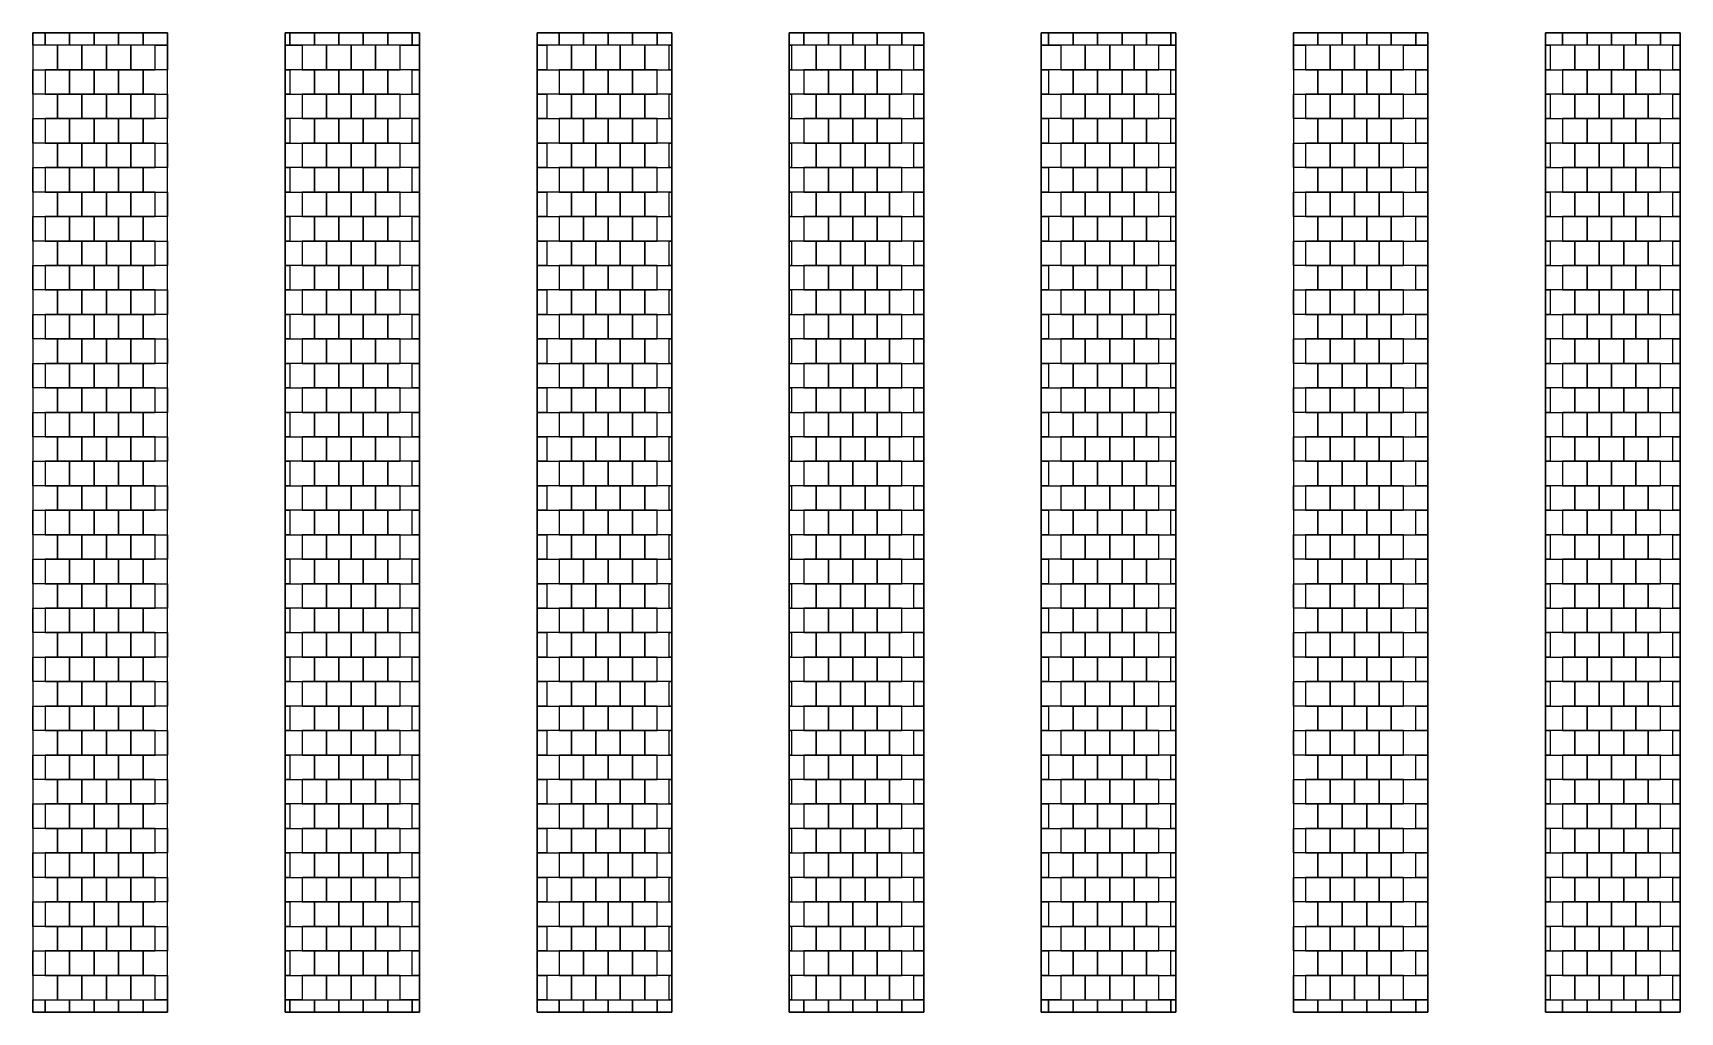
# Model space of a CAD drawing. Header units: millimetres. Extents: x 330 to 363.7, y -252.2 to -232.2.
import ezdxf

# ---------------------------------------------------------------- set-up
doc = ezdxf.new("R2010")
doc.units = ezdxf.units.MM
for name, color, linetype in [('background', 7, 'Continuous'), ('outline_1', 3, 'Continuous'), ('outline_2', 3, 'Continuous'), ('outline_3', 3, 'Continuous'), ('outline_4', 3, 'Continuous'), ('outline_5', 3, 'Continuous'), ('outline_6', 3, 'Continuous'), ('outline_7', 3, 'Continuous')]:
    doc.layers.add(name, color=color, linetype=linetype)

msp = doc.modelspace()

# ---------------------------------------------------------------- linework, layer by layer
at = {"layer": 'background'}
for points in [[(330.03, -232.241), (330.28, -232.241), (330.28, -232.491), (330.03, -232.491)], [(330.03, -232.991), (330.53, -232.991), (330.53, -232.491), (330.03, -232.491)], [(330.78, -232.241), (330.78, -232.491), (330.28, -232.491), (330.28, -232.241)], [(330.53, -232.991), (331.03, -232.991), (331.03, -232.491), (330.53, -232.491)], [(331.28, -232.241), (331.28, -232.491), (330.78, -232.491), (330.78, -232.241)], [(331.03, -232.991), (331.53, -232.991), (331.53, -232.491), (331.03, -232.491)], [(331.78, -232.241), (331.78, -232.491), (331.28, -232.491), (331.28, -232.241)], [(331.53, -232.991), (332.03, -232.991), (332.03, -232.491), (331.53, -232.491)], [(332.28, -232.241), (332.28, -232.491), (331.78, -232.491), (331.78, -232.241)], [(332.03, -232.991), (332.53, -232.991), (332.53, -232.491), (332.03, -232.491)], [(332.78, -232.491), (332.28, -232.491), (332.28, -232.241), (332.78, -232.241)], [(332.78, -232.991), (332.53, -232.991), (332.53, -232.491), (332.78, -232.491)], [(335.18, -232.241), (335.28, -232.241), (335.28, -232.491), (335.18, -232.491)], [(335.18, -232.491), (335.53, -232.491), (335.53, -232.991), (335.18, -232.991)], [(335.78, -232.241), (335.78, -232.491), (335.28, -232.491), (335.28, -232.241)], [(335.53, -232.991), (336.03, -232.991), (336.03, -232.491), (335.53, -232.491)], [(336.28, -232.241), (336.28, -232.491), (335.78, -232.491), (335.78, -232.241)], [(336.03, -232.991), (336.53, -232.991), (336.53, -232.491), (336.03, -232.491)], [(336.78, -232.241), (336.78, -232.491), (336.28, -232.491), (336.28, -232.241)], [(336.53, -232.991), (337.03, -232.991), (337.03, -232.491), (336.53, -232.491)], [(337.28, -232.241), (337.28, -232.491), (336.78, -232.491), (336.78, -232.241)], [(337.03, -232.991), (337.53, -232.991), (337.53, -232.491), (337.03, -232.491)], [(337.78, -232.241), (337.78, -232.491), (337.28, -232.491), (337.28, -232.241)], [(337.93, -232.991), (337.53, -232.991), (337.53, -232.491), (337.93, -232.491)], [(337.93, -232.241), (337.93, -232.491), (337.78, -232.491), (337.78, -232.241)], [(340.33, -232.241), (340.78, -232.241), (340.78, -232.491), (340.33, -232.491)], [(340.33, -232.491), (340.53, -232.491), (340.53, -232.991), (340.33, -232.991)], [(340.53, -232.991), (341.03, -232.991), (341.03, -232.491), (340.53, -232.491)], [(341.28, -232.241), (341.28, -232.491), (340.78, -232.491), (340.78, -232.241)], [(341.03, -232.991), (341.53, -232.991), (341.53, -232.491), (341.03, -232.491)], [(341.78, -232.241), (341.78, -232.491), (341.28, -232.491), (341.28, -232.241)], [(341.53, -232.991), (342.03, -232.991), (342.03, -232.491), (341.53, -232.491)], [(342.28, -232.241), (342.28, -232.491), (341.78, -232.491), (341.78, -232.241)], [(342.03, -232.991), (342.53, -232.991), (342.53, -232.491), (342.03, -232.491)], [(342.78, -232.241), (342.78, -232.491), (342.28, -232.491), (342.28, -232.241)], [(342.53, -232.991), (343.03, -232.991), (343.03, -232.491), (342.53, -232.491)], [(343.08, -232.241), (343.08, -232.491), (342.78, -232.491), (342.78, -232.241)], [(343.08, -232.991), (343.03, -232.991), (343.03, -232.491), (343.08, -232.491)], [(345.48, -232.241), (345.78, -232.241), (345.78, -232.491), (345.48, -232.491)], [(345.48, -232.491), (345.53, -232.491), (345.53, -232.991), (345.48, -232.991)], [(345.53, -232.991), (346.03, -232.991), (346.03, -232.491), (345.53, -232.491)], [(346.28, -232.241), (346.28, -232.491), (345.78, -232.491), (345.78, -232.241)], [(346.03, -232.991), (346.53, -232.991), (346.53, -232.491), (346.03, -232.491)], [(346.78, -232.241), (346.78, -232.491), (346.28, -232.491), (346.28, -232.241)], [(346.53, -232.991), (347.03, -232.991), (347.03, -232.491), (346.53, -232.491)], [(347.28, -232.241), (347.28, -232.491), (346.78, -232.491), (346.78, -232.241)], [(347.03, -232.991), (347.53, -232.991), (347.53, -232.491), (347.03, -232.491)], [(347.78, -232.241), (347.78, -232.491), (347.28, -232.491), (347.28, -232.241)], [(347.53, -232.991), (348.03, -232.991), (348.03, -232.491), (347.53, -232.491)], [(348.23, -232.241), (348.23, -232.491), (347.78, -232.491), (347.78, -232.241)], [(348.23, -232.991), (348.03, -232.991), (348.03, -232.491), (348.23, -232.491)], [(350.63, -232.241), (350.78, -232.241), (350.78, -232.491), (350.63, -232.491)], [(350.63, -232.491), (351.03, -232.491), (351.03, -232.991), (350.63, -232.991)], [(351.28, -232.241), (351.28, -232.491), (350.78, -232.491), (350.78, -232.241)], [(351.03, -232.991), (351.53, -232.991), (351.53, -232.491), (351.03, -232.491)], [(351.78, -232.241), (351.78, -232.491), (351.28, -232.491), (351.28, -232.241)], [(351.53, -232.991), (352.03, -232.991), (352.03, -232.491), (351.53, -232.491)], [(352.28, -232.241), (352.28, -232.491), (351.78, -232.491), (351.78, -232.241)], [(352.03, -232.991), (352.53, -232.991), (352.53, -232.491), (352.03, -232.491)], [(352.78, -232.241), (352.78, -232.491), (352.28, -232.491), (352.28, -232.241)], [(352.53, -232.991), (353.03, -232.991), (353.03, -232.491), (352.53, -232.491)], [(353.28, -232.241), (353.28, -232.491), (352.78, -232.491), (352.78, -232.241)], [(353.38, -232.991), (353.03, -232.991), (353.03, -232.491), (353.38, -232.491)], [(353.38, -232.241), (353.38, -232.491), (353.28, -232.491), (353.28, -232.241)], [(356.28, -232.241), (356.28, -232.491), (355.78, -232.491), (355.78, -232.241)], [(355.78, -232.491), (356.03, -232.491), (356.03, -232.991), (355.78, -232.991)], [(356.03, -232.991), (356.53, -232.991), (356.53, -232.491), (356.03, -232.491)], [(356.78, -232.241), (356.78, -232.491), (356.28, -232.491), (356.28, -232.241)], [(356.53, -232.991), (357.03, -232.991), (357.03, -232.491), (356.53, -232.491)], [(357.28, -232.241), (357.28, -232.491), (356.78, -232.491), (356.78, -232.241)], [(357.03, -232.991), (357.53, -232.991), (357.53, -232.491), (357.03, -232.491)], [(357.78, -232.241), (357.78, -232.491), (357.28, -232.491), (357.28, -232.241)], [(357.53, -232.991), (358.03, -232.991), (358.03, -232.491), (357.53, -232.491)], [(358.28, -232.241), (358.28, -232.491), (357.78, -232.491), (357.78, -232.241)], [(358.53, -232.991), (358.03, -232.991), (358.03, -232.491), (358.53, -232.491)], [(358.53, -232.241), (358.53, -232.491), (358.28, -232.491), (358.28, -232.241)], [(360.93, -232.241), (361.28, -232.241), (361.28, -232.491), (360.93, -232.491)], [(360.93, -232.491), (361.03, -232.491), (361.03, -232.991), (360.93, -232.991)], [(361.03, -232.991), (361.53, -232.991), (361.53, -232.491), (361.03, -232.491)], [(361.78, -232.241), (361.78, -232.491), (361.28, -232.491), (361.28, -232.241)], [(361.53, -232.991), (362.03, -232.991), (362.03, -232.491), (361.53, -232.491)], [(362.28, -232.241), (362.28, -232.491), (361.78, -232.491), (361.78, -232.241)], [(362.03, -232.991), (362.53, -232.991), (362.53, -232.491), (362.03, -232.491)], [(362.78, -232.241), (362.78, -232.491), (362.28, -232.491), (362.28, -232.241)], [(362.53, -232.991), (363.03, -232.991), (363.03, -232.491), (362.53, -232.491)], [(363.28, -232.241), (363.28, -232.491), (362.78, -232.491), (362.78, -232.241)], [(363.03, -232.991), (363.53, -232.991), (363.53, -232.491), (363.03, -232.491)], [(363.68, -232.241), (363.68, -232.491), (363.28, -232.491), (363.28, -232.241)], [(363.68, -232.991), (363.53, -232.991), (363.53, -232.491), (363.68, -232.491)], [(330.03, -232.991), (330.28, -232.991), (330.28, -233.491), (330.03, -233.491)], [(330.28, -233.491), (330.78, -233.491), (330.78, -232.991), (330.28, -232.991)], [(330.78, -233.491), (331.28, -233.491), (331.28, -232.991), (330.78, -232.991)], [(331.28, -233.491), (331.78, -233.491), (331.78, -232.991), (331.28, -232.991)], [(331.78, -233.491), (332.28, -233.491), (332.28, -232.991), (331.78, -232.991)], [(332.28, -233.491), (332.78, -233.491), (332.78, -232.991), (332.28, -232.991)], [(335.18, -232.991), (335.28, -232.991), (335.28, -233.491), (335.18, -233.491)], [(335.28, -233.491), (335.78, -233.491), (335.78, -232.991), (335.28, -232.991)], [(335.78, -233.491), (336.28, -233.491), (336.28, -232.991), (335.78, -232.991)], [(336.28, -233.491), (336.78, -233.491), (336.78, -232.991), (336.28, -232.991)], [(336.78, -233.491), (337.28, -233.491), (337.28, -232.991), (336.78, -232.991)], [(337.28, -233.491), (337.78, -233.491), (337.78, -232.991), (337.28, -232.991)], [(337.93, -233.491), (337.78, -233.491), (337.78, -232.991), (337.93, -232.991)], [(340.33, -232.991), (340.78, -232.991), (340.78, -233.491), (340.33, -233.491)], [(340.78, -233.491), (341.28, -233.491), (341.28, -232.991), (340.78, -232.991)], [(341.28, -233.491), (341.78, -233.491), (341.78, -232.991), (341.28, -232.991)], [(341.78, -233.491), (342.28, -233.491), (342.28, -232.991), (341.78, -232.991)], [(342.28, -233.491), (342.78, -233.491), (342.78, -232.991), (342.28, -232.991)], [(343.08, -233.491), (342.78, -233.491), (342.78, -232.991), (343.08, -232.991)], [(345.48, -232.991), (345.78, -232.991), (345.78, -233.491), (345.48, -233.491)], [(345.78, -233.491), (346.28, -233.491), (346.28, -232.991), (345.78, -232.991)], [(346.28, -233.491), (346.78, -233.491), (346.78, -232.991), (346.28, -232.991)], [(346.78, -233.491), (347.28, -233.491), (347.28, -232.991), (346.78, -232.991)], [(347.28, -233.491), (347.78, -233.491), (347.78, -232.991), (347.28, -232.991)], [(348.23, -233.491), (347.78, -233.491), (347.78, -232.991), (348.23, -232.991)], [(350.63, -232.991), (350.78, -232.991), (350.78, -233.491), (350.63, -233.491)], [(350.78, -233.491), (351.28, -233.491), (351.28, -232.991), (350.78, -232.991)], [(351.28, -233.491), (351.78, -233.491), (351.78, -232.991), (351.28, -232.991)], [(351.78, -233.491), (352.28, -233.491), (352.28, -232.991), (351.78, -232.991)], [(352.28, -233.491), (352.78, -233.491), (352.78, -232.991), (352.28, -232.991)], [(352.78, -233.491), (353.28, -233.491), (353.28, -232.991), (352.78, -232.991)], [(353.38, -233.491), (353.28, -233.491), (353.28, -232.991), (353.38, -232.991)], [(355.78, -233.491), (356.28, -233.491), (356.28, -232.991), (355.78, -232.991)], [(356.28, -233.491), (356.78, -233.491), (356.78, -232.991), (356.28, -232.991)], [(356.78, -233.491), (357.28, -233.491), (357.28, -232.991), (356.78, -232.991)], [(357.28, -233.491), (357.78, -233.491), (357.78, -232.991), (357.28, -232.991)], [(357.78, -233.491), (358.28, -233.491), (358.28, -232.991), (357.78, -232.991)], [(358.53, -233.491), (358.28, -233.491), (358.28, -232.991), (358.53, -232.991)], [(360.93, -232.991), (361.28, -232.991), (361.28, -233.491), (360.93, -233.491)], [(361.28, -233.491), (361.78, -233.491), (361.78, -232.991), (361.28, -232.991)], [(361.78, -233.491), (362.28, -233.491), (362.28, -232.991), (361.78, -232.991)], [(362.28, -233.491), (362.78, -233.491), (362.78, -232.991), (362.28, -232.991)], [(362.78, -233.491), (363.28, -233.491), (363.28, -232.991), (362.78, -232.991)], [(363.68, -233.491), (363.28, -233.491), (363.28, -232.991), (363.68, -232.991)], [(330.03, -233.991), (330.53, -233.991), (330.53, -233.491), (330.03, -233.491)], [(330.53, -233.991), (331.03, -233.991), (331.03, -233.491), (330.53, -233.491)], [(331.03, -233.991), (331.53, -233.991), (331.53, -233.491), (331.03, -233.491)], [(331.53, -233.991), (332.03, -233.991), (332.03, -233.491), (331.53, -233.491)], [(332.03, -233.991), (332.53, -233.991), (332.53, -233.491), (332.03, -233.491)], [(332.78, -233.991), (332.53, -233.991), (332.53, -233.491), (332.78, -233.491)], [(335.18, -233.491), (335.53, -233.491), (335.53, -233.991), (335.18, -233.991)], [(335.53, -233.991), (336.03, -233.991), (336.03, -233.491), (335.53, -233.491)], [(336.03, -233.991), (336.53, -233.991), (336.53, -233.491), (336.03, -233.491)], [(336.53, -233.991), (337.03, -233.991), (337.03, -233.491), (336.53, -233.491)], [(337.03, -233.991), (337.53, -233.991), (337.53, -233.491), (337.03, -233.491)], [(337.93, -233.991), (337.53, -233.991), (337.53, -233.491), (337.93, -233.491)], [(340.33, -233.491), (340.53, -233.491), (340.53, -233.991), (340.33, -233.991)], [(340.53, -233.991), (341.03, -233.991), (341.03, -233.491), (340.53, -233.491)], [(341.03, -233.991), (341.53, -233.991), (341.53, -233.491), (341.03, -233.491)], [(341.53, -233.991), (342.03, -233.991), (342.03, -233.491), (341.53, -233.491)], [(342.03, -233.991), (342.53, -233.991), (342.53, -233.491), (342.03, -233.491)], [(342.53, -233.991), (343.03, -233.991), (343.03, -233.491), (342.53, -233.491)], [(343.08, -233.991), (343.03, -233.991), (343.03, -233.491), (343.08, -233.491)], [(345.48, -233.491), (345.53, -233.491), (345.53, -233.991), (345.48, -233.991)], [(345.53, -233.991), (346.03, -233.991), (346.03, -233.491), (345.53, -233.491)], [(346.03, -233.991), (346.53, -233.991), (346.53, -233.491), (346.03, -233.491)], [(346.53, -233.991), (347.03, -233.991), (347.03, -233.491), (346.53, -233.491)], [(347.03, -233.991), (347.53, -233.991), (347.53, -233.491), (347.03, -233.491)], [(347.53, -233.991), (348.03, -233.991), (348.03, -233.491), (347.53, -233.491)], [(348.23, -233.991), (348.03, -233.991), (348.03, -233.491), (348.23, -233.491)], [(350.63, -233.491), (351.03, -233.491), (351.03, -233.991), (350.63, -233.991)], [(351.03, -233.991), (351.53, -233.991), (351.53, -233.491), (351.03, -233.491)], [(351.53, -233.991), (352.03, -233.991), (352.03, -233.491), (351.53, -233.491)], [(352.03, -233.991), (352.53, -233.991), (352.53, -233.491), (352.03, -233.491)], [(352.53, -233.991), (353.03, -233.991), (353.03, -233.491), (352.53, -233.491)], [(353.38, -233.991), (353.03, -233.991), (353.03, -233.491), (353.38, -233.491)], [(355.78, -233.491), (356.03, -233.491), (356.03, -233.991), (355.78, -233.991)], [(356.03, -233.991), (356.53, -233.991), (356.53, -233.491), (356.03, -233.491)], [(356.53, -233.991), (357.03, -233.991), (357.03, -233.491), (356.53, -233.491)], [(357.03, -233.991), (357.53, -233.991), (357.53, -233.491), (357.03, -233.491)], [(357.53, -233.991), (358.03, -233.991), (358.03, -233.491), (357.53, -233.491)], [(358.53, -233.991), (358.03, -233.991), (358.03, -233.491), (358.53, -233.491)], [(360.93, -233.491), (361.03, -233.491), (361.03, -233.991), (360.93, -233.991)], [(361.03, -233.991), (361.53, -233.991), (361.53, -233.491), (361.03, -233.491)], [(361.53, -233.991), (362.03, -233.991), (362.03, -233.491), (361.53, -233.491)], [(362.03, -233.991), (362.53, -233.991), (362.53, -233.491), (362.03, -233.491)], [(362.53, -233.991), (363.03, -233.991), (363.03, -233.491), (362.53, -233.491)], [(363.03, -233.991), (363.53, -233.991), (363.53, -233.491), (363.03, -233.491)], [(363.68, -233.991), (363.53, -233.991), (363.53, -233.491), (363.68, -233.491)], [(330.03, -233.991), (330.28, -233.991), (330.28, -234.491), (330.03, -234.491)], [(330.28, -234.491), (330.78, -234.491), (330.78, -233.991), (330.28, -233.991)], [(330.78, -234.491), (331.28, -234.491), (331.28, -233.991), (330.78, -233.991)], [(331.28, -234.491), (331.78, -234.491), (331.78, -233.991), (331.28, -233.991)], [(331.78, -234.491), (332.28, -234.491), (332.28, -233.991), (331.78, -233.991)], [(332.28, -234.491), (332.78, -234.491), (332.78, -233.991), (332.28, -233.991)], [(335.18, -233.991), (335.28, -233.991), (335.28, -234.491), (335.18, -234.491)], [(335.28, -234.491), (335.78, -234.491), (335.78, -233.991), (335.28, -233.991)], [(335.78, -234.491), (336.28, -234.491), (336.28, -233.991), (335.78, -233.991)], [(336.28, -234.491), (336.78, -234.491), (336.78, -233.991), (336.28, -233.991)], [(336.78, -234.491), (337.28, -234.491), (337.28, -233.991), (336.78, -233.991)], [(337.28, -234.491), (337.78, -234.491), (337.78, -233.991), (337.28, -233.991)], [(337.93, -234.491), (337.78, -234.491), (337.78, -233.991), (337.93, -233.991)], [(340.33, -233.991), (340.78, -233.991), (340.78, -234.491), (340.33, -234.491)], [(340.78, -234.491), (341.28, -234.491), (341.28, -233.991), (340.78, -233.991)], [(341.28, -234.491), (341.78, -234.491), (341.78, -233.991), (341.28, -233.991)], [(341.78, -234.491), (342.28, -234.491), (342.28, -233.991), (341.78, -233.991)], [(342.28, -234.491), (342.78, -234.491), (342.78, -233.991), (342.28, -233.991)], [(343.08, -234.491), (342.78, -234.491), (342.78, -233.991), (343.08, -233.991)], [(345.48, -233.991), (345.78, -233.991), (345.78, -234.491), (345.48, -234.491)], [(345.78, -234.491), (346.28, -234.491), (346.28, -233.991), (345.78, -233.991)], [(346.28, -234.491), (346.78, -234.491), (346.78, -233.991), (346.28, -233.991)], [(346.78, -234.491), (347.28, -234.491), (347.28, -233.991), (346.78, -233.991)], [(347.28, -234.491), (347.78, -234.491), (347.78, -233.991), (347.28, -233.991)], [(348.23, -234.491), (347.78, -234.491), (347.78, -233.991), (348.23, -233.991)], [(350.63, -233.991), (350.78, -233.991), (350.78, -234.491), (350.63, -234.491)], [(350.78, -234.491), (351.28, -234.491), (351.28, -233.991), (350.78, -233.991)], [(351.28, -234.491), (351.78, -234.491), (351.78, -233.991), (351.28, -233.991)], [(351.78, -234.491), (352.28, -234.491), (352.28, -233.991), (351.78, -233.991)], [(352.28, -234.491), (352.78, -234.491), (352.78, -233.991), (352.28, -233.991)], [(352.78, -234.491), (353.28, -234.491), (353.28, -233.991), (352.78, -233.991)], [(353.38, -234.491), (353.28, -234.491), (353.28, -233.991), (353.38, -233.991)], [(355.78, -234.491), (356.28, -234.491), (356.28, -233.991), (355.78, -233.991)], [(356.28, -234.491), (356.78, -234.491), (356.78, -233.991), (356.28, -233.991)], [(356.78, -234.491), (357.28, -234.491), (357.28, -233.991), (356.78, -233.991)], [(357.28, -234.491), (357.78, -234.491), (357.78, -233.991), (357.28, -233.991)], [(357.78, -234.491), (358.28, -234.491), (358.28, -233.991), (357.78, -233.991)], [(358.53, -234.491), (358.28, -234.491), (358.28, -233.991), (358.53, -233.991)], [(360.93, -233.991), (361.28, -233.991), (361.28, -234.491), (360.93, -234.491)], [(361.28, -234.491), (361.78, -234.491), (361.78, -233.991), (361.28, -233.991)], [(361.78, -234.491), (362.28, -234.491), (362.28, -233.991), (361.78, -233.991)], [(362.28, -234.491), (362.78, -234.491), (362.78, -233.991), (362.28, -233.991)], [(362.78, -234.491), (363.28, -234.491), (363.28, -233.991), (362.78, -233.991)], [(363.68, -234.491), (363.28, -234.491), (363.28, -233.991), (363.68, -233.991)], [(330.03, -234.991), (330.53, -234.991), (330.53, -234.491), (330.03, -234.491)], [(330.53, -234.991), (331.03, -234.991), (331.03, -234.491), (330.53, -234.491)], [(331.03, -234.991), (331.53, -234.991), (331.53, -234.491), (331.03, -234.491)], [(331.53, -234.991), (332.03, -234.991), (332.03, -234.491), (331.53, -234.491)], [(332.03, -234.991), (332.53, -234.991), (332.53, -234.491), (332.03, -234.491)], [(332.78, -234.991), (332.53, -234.991), (332.53, -234.491), (332.78, -234.491)], [(335.18, -234.491), (335.53, -234.491), (335.53, -234.991), (335.18, -234.991)], [(335.53, -234.991), (336.03, -234.991), (336.03, -234.491), (335.53, -234.491)], [(336.03, -234.991), (336.53, -234.991), (336.53, -234.491), (336.03, -234.491)], [(336.53, -234.991), (337.03, -234.991), (337.03, -234.491), (336.53, -234.491)], [(337.03, -234.991), (337.53, -234.991), (337.53, -234.491), (337.03, -234.491)], [(337.93, -234.991), (337.53, -234.991), (337.53, -234.491), (337.93, -234.491)], [(340.33, -234.491), (340.53, -234.491), (340.53, -234.991), (340.33, -234.991)], [(340.53, -234.991), (341.03, -234.991), (341.03, -234.491), (340.53, -234.491)], [(341.03, -234.991), (341.53, -234.991), (341.53, -234.491), (341.03, -234.491)], [(341.53, -234.991), (342.03, -234.991), (342.03, -234.491), (341.53, -234.491)], [(342.03, -234.991), (342.53, -234.991), (342.53, -234.491), (342.03, -234.491)], [(342.53, -234.991), (343.03, -234.991), (343.03, -234.491), (342.53, -234.491)], [(343.08, -234.991), (343.03, -234.991), (343.03, -234.491), (343.08, -234.491)], [(345.48, -234.491), (345.53, -234.491), (345.53, -234.991), (345.48, -234.991)], [(345.53, -234.991), (346.03, -234.991), (346.03, -234.491), (345.53, -234.491)], [(346.03, -234.991), (346.53, -234.991), (346.53, -234.491), (346.03, -234.491)], [(346.53, -234.991), (347.03, -234.991), (347.03, -234.491), (346.53, -234.491)], [(347.03, -234.991), (347.53, -234.991), (347.53, -234.491), (347.03, -234.491)], [(347.53, -234.991), (348.03, -234.991), (348.03, -234.491), (347.53, -234.491)], [(348.23, -234.991), (348.03, -234.991), (348.03, -234.491), (348.23, -234.491)], [(350.63, -234.491), (351.03, -234.491), (351.03, -234.991), (350.63, -234.991)], [(351.03, -234.991), (351.53, -234.991), (351.53, -234.491), (351.03, -234.491)], [(351.53, -234.991), (352.03, -234.991), (352.03, -234.491), (351.53, -234.491)], [(352.03, -234.991), (352.53, -234.991), (352.53, -234.491), (352.03, -234.491)], [(352.53, -234.991), (353.03, -234.991), (353.03, -234.491), (352.53, -234.491)], [(353.38, -234.991), (353.03, -234.991), (353.03, -234.491), (353.38, -234.491)], [(355.78, -234.491), (356.03, -234.491), (356.03, -234.991), (355.78, -234.991)], [(356.03, -234.991), (356.53, -234.991), (356.53, -234.491), (356.03, -234.491)], [(356.53, -234.991), (357.03, -234.991), (357.03, -234.491), (356.53, -234.491)], [(357.03, -234.991), (357.53, -234.991), (357.53, -234.491), (357.03, -234.491)], [(357.53, -234.991), (358.03, -234.991), (358.03, -234.491), (357.53, -234.491)], [(358.53, -234.991), (358.03, -234.991), (358.03, -234.491), (358.53, -234.491)], [(360.93, -234.491), (361.03, -234.491), (361.03, -234.991), (360.93, -234.991)], [(361.03, -234.991), (361.53, -234.991), (361.53, -234.491), (361.03, -234.491)], [(361.53, -234.991), (362.03, -234.991), (362.03, -234.491), (361.53, -234.491)], [(362.03, -234.991), (362.53, -234.991), (362.53, -234.491), (362.03, -234.491)], [(362.53, -234.991), (363.03, -234.991), (363.03, -234.491), (362.53, -234.491)], [(363.03, -234.991), (363.53, -234.991), (363.53, -234.491), (363.03, -234.491)], [(363.68, -234.991), (363.53, -234.991), (363.53, -234.491), (363.68, -234.491)], [(330.03, -234.991), (330.28, -234.991), (330.28, -235.491), (330.03, -235.491)], [(330.28, -235.491), (330.78, -235.491), (330.78, -234.991), (330.28, -234.991)], [(330.78, -235.491), (331.28, -235.491), (331.28, -234.991), (330.78, -234.991)], [(331.28, -235.491), (331.78, -235.491), (331.78, -234.991), (331.28, -234.991)], [(331.78, -235.491), (332.28, -235.491), (332.28, -234.991), (331.78, -234.991)], [(332.28, -235.491), (332.78, -235.491), (332.78, -234.991), (332.28, -234.991)], [(335.18, -234.991), (335.28, -234.991), (335.28, -235.491), (335.18, -235.491)], [(335.28, -235.491), (335.78, -235.491), (335.78, -234.991), (335.28, -234.991)], [(335.78, -235.491), (336.28, -235.491), (336.28, -234.991), (335.78, -234.991)], [(336.28, -235.491), (336.78, -235.491), (336.78, -234.991), (336.28, -234.991)], [(336.78, -235.491), (337.28, -235.491), (337.28, -234.991), (336.78, -234.991)], [(337.28, -235.491), (337.78, -235.491), (337.78, -234.991), (337.28, -234.991)], [(337.93, -235.491), (337.78, -235.491), (337.78, -234.991), (337.93, -234.991)], [(340.33, -234.991), (340.78, -234.991), (340.78, -235.491), (340.33, -235.491)], [(340.78, -235.491), (341.28, -235.491), (341.28, -234.991), (340.78, -234.991)], [(341.28, -235.491), (341.78, -235.491), (341.78, -234.991), (341.28, -234.991)], [(341.78, -235.491), (342.28, -235.491), (342.28, -234.991), (341.78, -234.991)], [(342.28, -235.491), (342.78, -235.491), (342.78, -234.991), (342.28, -234.991)], [(343.08, -235.491), (342.78, -235.491), (342.78, -234.991), (343.08, -234.991)], [(345.48, -234.991), (345.78, -234.991), (345.78, -235.491), (345.48, -235.491)], [(345.78, -235.491), (346.28, -235.491), (346.28, -234.991), (345.78, -234.991)], [(346.28, -235.491), (346.78, -235.491), (346.78, -234.991), (346.28, -234.991)], [(346.78, -235.491), (347.28, -235.491), (347.28, -234.991), (346.78, -234.991)], [(347.28, -235.491), (347.78, -235.491), (347.78, -234.991), (347.28, -234.991)], [(348.23, -235.491), (347.78, -235.491), (347.78, -234.991), (348.23, -234.991)], [(350.63, -234.991), (350.78, -234.991), (350.78, -235.491), (350.63, -235.491)], [(350.78, -235.491), (351.28, -235.491), (351.28, -234.991), (350.78, -234.991)], [(351.28, -235.491), (351.78, -235.491), (351.78, -234.991), (351.28, -234.991)], [(351.78, -235.491), (352.28, -235.491), (352.28, -234.991), (351.78, -234.991)], [(352.28, -235.491), (352.78, -235.491), (352.78, -234.991), (352.28, -234.991)], [(352.78, -235.491), (353.28, -235.491), (353.28, -234.991), (352.78, -234.991)], [(353.38, -235.491), (353.28, -235.491), (353.28, -234.991), (353.38, -234.991)], [(355.78, -235.491), (356.28, -235.491), (356.28, -234.991), (355.78, -234.991)], [(356.28, -235.491), (356.78, -235.491), (356.78, -234.991), (356.28, -234.991)], [(356.78, -235.491), (357.28, -235.491), (357.28, -234.991), (356.78, -234.991)], [(357.28, -235.491), (357.78, -235.491), (357.78, -234.991), (357.28, -234.991)], [(357.78, -235.491), (358.28, -235.491), (358.28, -234.991), (357.78, -234.991)], [(358.53, -235.491), (358.28, -235.491), (358.28, -234.991), (358.53, -234.991)], [(360.93, -234.991), (361.28, -234.991), (361.28, -235.491), (360.93, -235.491)], [(361.28, -235.491), (361.78, -235.491), (361.78, -234.991), (361.28, -234.991)], [(361.78, -235.491), (362.28, -235.491), (362.28, -234.991), (361.78, -234.991)], [(362.28, -235.491), (362.78, -235.491), (362.78, -234.991), (362.28, -234.991)], [(362.78, -235.491), (363.28, -235.491), (363.28, -234.991), (362.78, -234.991)], [(363.68, -235.491), (363.28, -235.491), (363.28, -234.991), (363.68, -234.991)], [(330.03, -235.991), (330.53, -235.991), (330.53, -235.491), (330.03, -235.491)], [(330.53, -235.991), (331.03, -235.991), (331.03, -235.491), (330.53, -235.491)], [(331.03, -235.991), (331.53, -235.991), (331.53, -235.491), (331.03, -235.491)], [(331.53, -235.991), (332.03, -235.991), (332.03, -235.491), (331.53, -235.491)], [(332.03, -235.991), (332.53, -235.991), (332.53, -235.491), (332.03, -235.491)], [(332.78, -235.991), (332.53, -235.991), (332.53, -235.491), (332.78, -235.491)], [(335.18, -235.491), (335.53, -235.491), (335.53, -235.991), (335.18, -235.991)], [(335.53, -235.991), (336.03, -235.991), (336.03, -235.491), (335.53, -235.491)], [(336.03, -235.991), (336.53, -235.991), (336.53, -235.491), (336.03, -235.491)], [(336.53, -235.991), (337.03, -235.991), (337.03, -235.491), (336.53, -235.491)], [(337.03, -235.991), (337.53, -235.991), (337.53, -235.491), (337.03, -235.491)], [(337.93, -235.991), (337.53, -235.991), (337.53, -235.491), (337.93, -235.491)], [(340.33, -235.491), (340.53, -235.491), (340.53, -235.991), (340.33, -235.991)], [(340.53, -235.991), (341.03, -235.991), (341.03, -235.491), (340.53, -235.491)], [(341.03, -235.991), (341.53, -235.991), (341.53, -235.491), (341.03, -235.491)], [(341.53, -235.991), (342.03, -235.991), (342.03, -235.491), (341.53, -235.491)], [(342.03, -235.991), (342.53, -235.991), (342.53, -235.491), (342.03, -235.491)], [(342.53, -235.991), (343.03, -235.991), (343.03, -235.491), (342.53, -235.491)], [(343.08, -235.991), (343.03, -235.991), (343.03, -235.491), (343.08, -235.491)], [(345.48, -235.491), (345.53, -235.491), (345.53, -235.991), (345.48, -235.991)], [(345.53, -235.991), (346.03, -235.991), (346.03, -235.491), (345.53, -235.491)], [(346.03, -235.991), (346.53, -235.991), (346.53, -235.491), (346.03, -235.491)], [(346.53, -235.991), (347.03, -235.991), (347.03, -235.491), (346.53, -235.491)], [(347.03, -235.991), (347.53, -235.991), (347.53, -235.491), (347.03, -235.491)], [(347.53, -235.991), (348.03, -235.991), (348.03, -235.491), (347.53, -235.491)], [(348.23, -235.991), (348.03, -235.991), (348.03, -235.491), (348.23, -235.491)], [(350.63, -235.491), (351.03, -235.491), (351.03, -235.991), (350.63, -235.991)], [(351.03, -235.991), (351.53, -235.991), (351.53, -235.491), (351.03, -235.491)], [(351.53, -235.991), (352.03, -235.991), (352.03, -235.491), (351.53, -235.491)], [(352.03, -235.991), (352.53, -235.991), (352.53, -235.491), (352.03, -235.491)], [(352.53, -235.991), (353.03, -235.991), (353.03, -235.491), (352.53, -235.491)], [(353.38, -235.991), (353.03, -235.991), (353.03, -235.491), (353.38, -235.491)], [(355.78, -235.491), (356.03, -235.491), (356.03, -235.991), (355.78, -235.991)], [(356.03, -235.991), (356.53, -235.991), (356.53, -235.491), (356.03, -235.491)], [(356.53, -235.991), (357.03, -235.991), (357.03, -235.491), (356.53, -235.491)], [(357.03, -235.991), (357.53, -235.991), (357.53, -235.491), (357.03, -235.491)], [(357.53, -235.991), (358.03, -235.991), (358.03, -235.491), (357.53, -235.491)], [(358.53, -235.991), (358.03, -235.991), (358.03, -235.491), (358.53, -235.491)], [(360.93, -235.491), (361.03, -235.491), (361.03, -235.991), (360.93, -235.991)], [(361.03, -235.991), (361.53, -235.991), (361.53, -235.491), (361.03, -235.491)], [(361.53, -235.991), (362.03, -235.991), (362.03, -235.491), (361.53, -235.491)], [(362.03, -235.991), (362.53, -235.991), (362.53, -235.491), (362.03, -235.491)], [(362.53, -235.991), (363.03, -235.991), (363.03, -235.491), (362.53, -235.491)], [(363.03, -235.991), (363.53, -235.991), (363.53, -235.491), (363.03, -235.491)], [(363.68, -235.991), (363.53, -235.991), (363.53, -235.491), (363.68, -235.491)], [(330.03, -235.991), (330.28, -235.991), (330.28, -236.491), (330.03, -236.491)], [(330.28, -236.491), (330.78, -236.491), (330.78, -235.991), (330.28, -235.991)], [(330.78, -236.491), (331.28, -236.491), (331.28, -235.991), (330.78, -235.991)], [(331.28, -236.491), (331.78, -236.491), (331.78, -235.991), (331.28, -235.991)], [(331.78, -236.491), (332.28, -236.491), (332.28, -235.991), (331.78, -235.991)], [(332.28, -236.491), (332.78, -236.491), (332.78, -235.991), (332.28, -235.991)], [(335.18, -235.991), (335.28, -235.991), (335.28, -236.491), (335.18, -236.491)], [(335.28, -236.491), (335.78, -236.491), (335.78, -235.991), (335.28, -235.991)], [(335.78, -236.491), (336.28, -236.491), (336.28, -235.991), (335.78, -235.991)], [(336.28, -236.491), (336.78, -236.491), (336.78, -235.991), (336.28, -235.991)], [(336.78, -236.491), (337.28, -236.491), (337.28, -235.991), (336.78, -235.991)], [(337.28, -236.491), (337.78, -236.491), (337.78, -235.991), (337.28, -235.991)], [(337.93, -236.491), (337.78, -236.491), (337.78, -235.991), (337.93, -235.991)], [(340.33, -235.991), (340.78, -235.991), (340.78, -236.491), (340.33, -236.491)], [(340.78, -236.491), (341.28, -236.491), (341.28, -235.991), (340.78, -235.991)], [(341.28, -236.491), (341.78, -236.491), (341.78, -235.991), (341.28, -235.991)], [(341.78, -236.491), (342.28, -236.491), (342.28, -235.991), (341.78, -235.991)], [(342.28, -236.491), (342.78, -236.491), (342.78, -235.991), (342.28, -235.991)], [(343.08, -236.491), (342.78, -236.491), (342.78, -235.991), (343.08, -235.991)], [(345.48, -235.991), (345.78, -235.991), (345.78, -236.491), (345.48, -236.491)], [(345.78, -236.491), (346.28, -236.491), (346.28, -235.991), (345.78, -235.991)], [(346.28, -236.491), (346.78, -236.491), (346.78, -235.991), (346.28, -235.991)], [(346.78, -236.491), (347.28, -236.491), (347.28, -235.991), (346.78, -235.991)], [(347.28, -236.491), (347.78, -236.491), (347.78, -235.991), (347.28, -235.991)], [(348.23, -236.491), (347.78, -236.491), (347.78, -235.991), (348.23, -235.991)], [(350.63, -235.991), (350.78, -235.991), (350.78, -236.491), (350.63, -236.491)], [(350.78, -236.491), (351.28, -236.491), (351.28, -235.991), (350.78, -235.991)], [(351.28, -236.491), (351.78, -236.491), (351.78, -235.991), (351.28, -235.991)], [(351.78, -236.491), (352.28, -236.491), (352.28, -235.991), (351.78, -235.991)], [(352.28, -236.491), (352.78, -236.491), (352.78, -235.991), (352.28, -235.991)], [(352.78, -236.491), (353.28, -236.491), (353.28, -235.991), (352.78, -235.991)], [(353.38, -236.491), (353.28, -236.491), (353.28, -235.991), (353.38, -235.991)], [(355.78, -236.491), (356.28, -236.491), (356.28, -235.991), (355.78, -235.991)], [(356.28, -236.491), (356.78, -236.491), (356.78, -235.991), (356.28, -235.991)], [(356.78, -236.491), (357.28, -236.491), (357.28, -235.991), (356.78, -235.991)], [(357.28, -236.491), (357.78, -236.491), (357.78, -235.991), (357.28, -235.991)], [(357.78, -236.491), (358.28, -236.491), (358.28, -235.991), (357.78, -235.991)], [(358.53, -236.491), (358.28, -236.491), (358.28, -235.991), (358.53, -235.991)], [(360.93, -235.991), (361.28, -235.991), (361.28, -236.491), (360.93, -236.491)], [(361.28, -236.491), (361.78, -236.491), (361.78, -235.991), (361.28, -235.991)], [(361.78, -236.491), (362.28, -236.491), (362.28, -235.991), (361.78, -235.991)], [(362.28, -236.491), (362.78, -236.491), (362.78, -235.991), (362.28, -235.991)], [(362.78, -236.491), (363.28, -236.491), (363.28, -235.991), (362.78, -235.991)], [(363.68, -236.491), (363.28, -236.491), (363.28, -235.991), (363.68, -235.991)], [(330.03, -236.991), (330.53, -236.991), (330.53, -236.491), (330.03, -236.491)], [(330.53, -236.991), (331.03, -236.991), (331.03, -236.491), (330.53, -236.491)], [(331.03, -236.991), (331.53, -236.991), (331.53, -236.491), (331.03, -236.491)], [(331.53, -236.991), (332.03, -236.991), (332.03, -236.491), (331.53, -236.491)], [(332.03, -236.991), (332.53, -236.991), (332.53, -236.491), (332.03, -236.491)], [(332.78, -236.991), (332.53, -236.991), (332.53, -236.491), (332.78, -236.491)], [(335.18, -236.491), (335.53, -236.491), (335.53, -236.991), (335.18, -236.991)], [(335.53, -236.991), (336.03, -236.991), (336.03, -236.491), (335.53, -236.491)], [(336.03, -236.991), (336.53, -236.991), (336.53, -236.491), (336.03, -236.491)], [(336.53, -236.991), (337.03, -236.991), (337.03, -236.491), (336.53, -236.491)], [(337.03, -236.991), (337.53, -236.991), (337.53, -236.491), (337.03, -236.491)], [(337.93, -236.991), (337.53, -236.991), (337.53, -236.491), (337.93, -236.491)], [(340.33, -236.491), (340.53, -236.491), (340.53, -236.991), (340.33, -236.991)], [(340.53, -236.991), (341.03, -236.991), (341.03, -236.491), (340.53, -236.491)], [(341.03, -236.991), (341.53, -236.991), (341.53, -236.491), (341.03, -236.491)], [(341.53, -236.991), (342.03, -236.991), (342.03, -236.491), (341.53, -236.491)], [(342.03, -236.991), (342.53, -236.991), (342.53, -236.491), (342.03, -236.491)], [(342.53, -236.991), (343.03, -236.991), (343.03, -236.491), (342.53, -236.491)], [(343.08, -236.991), (343.03, -236.991), (343.03, -236.491), (343.08, -236.491)], [(345.48, -236.491), (345.53, -236.491), (345.53, -236.991), (345.48, -236.991)], [(345.53, -236.991), (346.03, -236.991), (346.03, -236.491), (345.53, -236.491)], [(346.03, -236.991), (346.53, -236.991), (346.53, -236.491), (346.03, -236.491)], [(346.53, -236.991), (347.03, -236.991), (347.03, -236.491), (346.53, -236.491)], [(347.03, -236.991), (347.53, -236.991), (347.53, -236.491), (347.03, -236.491)], [(347.53, -236.991), (348.03, -236.991), (348.03, -236.491), (347.53, -236.491)], [(348.23, -236.991), (348.03, -236.991), (348.03, -236.491), (348.23, -236.491)], [(350.63, -236.491), (351.03, -236.491), (351.03, -236.991), (350.63, -236.991)], [(351.03, -236.991), (351.53, -236.991), (351.53, -236.491), (351.03, -236.491)], [(351.53, -236.991), (352.03, -236.991), (352.03, -236.491), (351.53, -236.491)], [(352.03, -236.991), (352.53, -236.991), (352.53, -236.491), (352.03, -236.491)], [(352.53, -236.991), (353.03, -236.991), (353.03, -236.491), (352.53, -236.491)], [(353.38, -236.991), (353.03, -236.991), (353.03, -236.491), (353.38, -236.491)], [(355.78, -236.491), (356.03, -236.491), (356.03, -236.991), (355.78, -236.991)], [(356.03, -236.991), (356.53, -236.991), (356.53, -236.491), (356.03, -236.491)], [(356.53, -236.991), (357.03, -236.991), (357.03, -236.491), (356.53, -236.491)], [(357.03, -236.991), (357.53, -236.991), (357.53, -236.491), (357.03, -236.491)], [(357.53, -236.991), (358.03, -236.991), (358.03, -236.491), (357.53, -236.491)], [(358.53, -236.991), (358.03, -236.991), (358.03, -236.491), (358.53, -236.491)], [(360.93, -236.491), (361.03, -236.491), (361.03, -236.991), (360.93, -236.991)], [(361.03, -236.991), (361.53, -236.991), (361.53, -236.491), (361.03, -236.491)], [(361.53, -236.991), (362.03, -236.991), (362.03, -236.491), (361.53, -236.491)], [(362.03, -236.991), (362.53, -236.991), (362.53, -236.491), (362.03, -236.491)], [(362.53, -236.991), (363.03, -236.991), (363.03, -236.491), (362.53, -236.491)], [(363.03, -236.991), (363.53, -236.991), (363.53, -236.491), (363.03, -236.491)], [(363.68, -236.991), (363.53, -236.991), (363.53, -236.491), (363.68, -236.491)], [(330.03, -236.991), (330.28, -236.991), (330.28, -237.491), (330.03, -237.491)], [(330.28, -237.491), (330.78, -237.491), (330.78, -236.991), (330.28, -236.991)], [(330.78, -237.491), (331.28, -237.491), (331.28, -236.991), (330.78, -236.991)], [(331.28, -237.491), (331.78, -237.491), (331.78, -236.991), (331.28, -236.991)], [(331.78, -237.491), (332.28, -237.491), (332.28, -236.991), (331.78, -236.991)], [(332.28, -237.491), (332.78, -237.491), (332.78, -236.991), (332.28, -236.991)], [(335.18, -236.991), (335.28, -236.991), (335.28, -237.491), (335.18, -237.491)], [(335.28, -237.491), (335.78, -237.491), (335.78, -236.991), (335.28, -236.991)], [(335.78, -237.491), (336.28, -237.491), (336.28, -236.991), (335.78, -236.991)], [(336.28, -237.491), (336.78, -237.491), (336.78, -236.991), (336.28, -236.991)], [(336.78, -237.491), (337.28, -237.491), (337.28, -236.991), (336.78, -236.991)], [(337.28, -237.491), (337.78, -237.491), (337.78, -236.991), (337.28, -236.991)], [(337.93, -237.491), (337.78, -237.491), (337.78, -236.991), (337.93, -236.991)], [(340.33, -236.991), (340.78, -236.991), (340.78, -237.491), (340.33, -237.491)], [(340.78, -237.491), (341.28, -237.491), (341.28, -236.991), (340.78, -236.991)], [(341.28, -237.491), (341.78, -237.491), (341.78, -236.991), (341.28, -236.991)], [(341.78, -237.491), (342.28, -237.491), (342.28, -236.991), (341.78, -236.991)], [(342.28, -237.491), (342.78, -237.491), (342.78, -236.991), (342.28, -236.991)], [(343.08, -237.491), (342.78, -237.491), (342.78, -236.991), (343.08, -236.991)], [(345.48, -236.991), (345.78, -236.991), (345.78, -237.491), (345.48, -237.491)], [(345.78, -237.491), (346.28, -237.491), (346.28, -236.991), (345.78, -236.991)], [(346.28, -237.491), (346.78, -237.491), (346.78, -236.991), (346.28, -236.991)], [(346.78, -237.491), (347.28, -237.491), (347.28, -236.991), (346.78, -236.991)], [(347.28, -237.491), (347.78, -237.491), (347.78, -236.991), (347.28, -236.991)], [(348.23, -237.491), (347.78, -237.491), (347.78, -236.991), (348.23, -236.991)], [(350.63, -236.991), (350.78, -236.991), (350.78, -237.491), (350.63, -237.491)], [(350.78, -237.491), (351.28, -237.491), (351.28, -236.991), (350.78, -236.991)], [(351.28, -237.491), (351.78, -237.491), (351.78, -236.991), (351.28, -236.991)], [(351.78, -237.491), (352.28, -237.491), (352.28, -236.991), (351.78, -236.991)], [(352.28, -237.491), (352.78, -237.491), (352.78, -236.991), (352.28, -236.991)], [(352.78, -237.491), (353.28, -237.491), (353.28, -236.991), (352.78, -236.991)], [(353.38, -237.491), (353.28, -237.491), (353.28, -236.991), (353.38, -236.991)], [(355.78, -237.491), (356.28, -237.491), (356.28, -236.991), (355.78, -236.991)], [(356.28, -237.491), (356.78, -237.491), (356.78, -236.991), (356.28, -236.991)], [(356.78, -237.491), (357.28, -237.491), (357.28, -236.991), (356.78, -236.991)], [(357.28, -237.491), (357.78, -237.491), (357.78, -236.991), (357.28, -236.991)], [(357.78, -237.491), (358.28, -237.491), (358.28, -236.991), (357.78, -236.991)], [(358.53, -237.491), (358.28, -237.491), (358.28, -236.991), (358.53, -236.991)], [(360.93, -236.991), (361.28, -236.991), (361.28, -237.491), (360.93, -237.491)], [(361.28, -237.491), (361.78, -237.491), (361.78, -236.991), (361.28, -236.991)], [(361.78, -237.491), (362.28, -237.491), (362.28, -236.991), (361.78, -236.991)], [(362.28, -237.491), (362.78, -237.491), (362.78, -236.991), (362.28, -236.991)], [(362.78, -237.491), (363.28, -237.491), (363.28, -236.991), (362.78, -236.991)], [(363.68, -237.491), (363.28, -237.491), (363.28, -236.991), (363.68, -236.991)], [(330.03, -237.991), (330.53, -237.991), (330.53, -237.491), (330.03, -237.491)], [(330.53, -237.991), (331.03, -237.991), (331.03, -237.491), (330.53, -237.491)], [(331.03, -237.991), (331.53, -237.991), (331.53, -237.491), (331.03, -237.491)], [(331.53, -237.991), (332.03, -237.991), (332.03, -237.491), (331.53, -237.491)], [(332.03, -237.991), (332.53, -237.991), (332.53, -237.491), (332.03, -237.491)], [(332.78, -237.991), (332.53, -237.991), (332.53, -237.491), (332.78, -237.491)], [(335.18, -237.491), (335.53, -237.491), (335.53, -237.991), (335.18, -237.991)], [(335.53, -237.991), (336.03, -237.991), (336.03, -237.491), (335.53, -237.491)], [(336.03, -237.991), (336.53, -237.991), (336.53, -237.491), (336.03, -237.491)], [(336.53, -237.991), (337.03, -237.991), (337.03, -237.491), (336.53, -237.491)], [(337.03, -237.991), (337.53, -237.991), (337.53, -237.491), (337.03, -237.491)], [(337.93, -237.991), (337.53, -237.991), (337.53, -237.491), (337.93, -237.491)], [(340.33, -237.491), (340.53, -237.491), (340.53, -237.991), (340.33, -237.991)], [(340.53, -237.991), (341.03, -237.991), (341.03, -237.491), (340.53, -237.491)], [(341.03, -237.991), (341.53, -237.991), (341.53, -237.491), (341.03, -237.491)], [(341.53, -237.991), (342.03, -237.991), (342.03, -237.491), (341.53, -237.491)], [(342.03, -237.991), (342.53, -237.991), (342.53, -237.491), (342.03, -237.491)], [(342.53, -237.991), (343.03, -237.991), (343.03, -237.491), (342.53, -237.491)], [(343.08, -237.991), (343.03, -237.991), (343.03, -237.491), (343.08, -237.491)], [(345.48, -237.491), (345.53, -237.491), (345.53, -237.991), (345.48, -237.991)], [(345.53, -237.991), (346.03, -237.991), (346.03, -237.491), (345.53, -237.491)], [(346.03, -237.991), (346.53, -237.991), (346.53, -237.491), (346.03, -237.491)], [(346.53, -237.991), (347.03, -237.991), (347.03, -237.491), (346.53, -237.491)], [(347.03, -237.991), (347.53, -237.991), (347.53, -237.491), (347.03, -237.491)], [(347.53, -237.991), (348.03, -237.991), (348.03, -237.491), (347.53, -237.491)], [(348.23, -237.991), (348.03, -237.991), (348.03, -237.491), (348.23, -237.491)], [(350.63, -237.491), (351.03, -237.491), (351.03, -237.991), (350.63, -237.991)], [(351.03, -237.991), (351.53, -237.991), (351.53, -237.491), (351.03, -237.491)], [(351.53, -237.991), (352.03, -237.991), (352.03, -237.491), (351.53, -237.491)], [(352.03, -237.991), (352.53, -237.991), (352.53, -237.491), (352.03, -237.491)], [(352.53, -237.991), (353.03, -237.991), (353.03, -237.491), (352.53, -237.491)], [(353.38, -237.991), (353.03, -237.991), (353.03, -237.491), (353.38, -237.491)], [(355.78, -237.491), (356.03, -237.491), (356.03, -237.991), (355.78, -237.991)], [(356.03, -237.991), (356.53, -237.991), (356.53, -237.491), (356.03, -237.491)], [(356.53, -237.991), (357.03, -237.991), (357.03, -237.491), (356.53, -237.491)], [(357.03, -237.991), (357.53, -237.991), (357.53, -237.491), (357.03, -237.491)], [(357.53, -237.991), (358.03, -237.991), (358.03, -237.491), (357.53, -237.491)], [(358.53, -237.991), (358.03, -237.991), (358.03, -237.491), (358.53, -237.491)], [(360.93, -237.491), (361.03, -237.491), (361.03, -237.991), (360.93, -237.991)], [(361.03, -237.991), (361.53, -237.991), (361.53, -237.491), (361.03, -237.491)], [(361.53, -237.991), (362.03, -237.991), (362.03, -237.491), (361.53, -237.491)], [(362.03, -237.991), (362.53, -237.991), (362.53, -237.491), (362.03, -237.491)], [(362.53, -237.991), (363.03, -237.991), (363.03, -237.491), (362.53, -237.491)], [(363.03, -237.991), (363.53, -237.991), (363.53, -237.491), (363.03, -237.491)], [(363.68, -237.991), (363.53, -237.991), (363.53, -237.491), (363.68, -237.491)], [(330.03, -237.991), (330.28, -237.991), (330.28, -238.491), (330.03, -238.491)], [(330.28, -238.491), (330.78, -238.491), (330.78, -237.991), (330.28, -237.991)], [(330.78, -238.491), (331.28, -238.491), (331.28, -237.991), (330.78, -237.991)], [(331.28, -238.491), (331.78, -238.491), (331.78, -237.991), (331.28, -237.991)], [(331.78, -238.491), (332.28, -238.491), (332.28, -237.991), (331.78, -237.991)], [(332.28, -238.491), (332.78, -238.491), (332.78, -237.991), (332.28, -237.991)], [(335.18, -237.991), (335.28, -237.991), (335.28, -238.491), (335.18, -238.491)], [(335.28, -238.491), (335.78, -238.491), (335.78, -237.991), (335.28, -237.991)], [(335.78, -238.491), (336.28, -238.491), (336.28, -237.991), (335.78, -237.991)], [(336.28, -238.491), (336.78, -238.491), (336.78, -237.991), (336.28, -237.991)], [(336.78, -238.491), (337.28, -238.491), (337.28, -237.991), (336.78, -237.991)], [(337.28, -238.491), (337.78, -238.491), (337.78, -237.991), (337.28, -237.991)], [(337.93, -238.491), (337.78, -238.491), (337.78, -237.991), (337.93, -237.991)], [(340.33, -237.991), (340.78, -237.991), (340.78, -238.491), (340.33, -238.491)], [(340.78, -238.491), (341.28, -238.491), (341.28, -237.991), (340.78, -237.991)], [(341.28, -238.491), (341.78, -238.491), (341.78, -237.991), (341.28, -237.991)], [(341.78, -238.491), (342.28, -238.491), (342.28, -237.991), (341.78, -237.991)], [(342.28, -238.491), (342.78, -238.491), (342.78, -237.991), (342.28, -237.991)], [(343.08, -238.491), (342.78, -238.491), (342.78, -237.991), (343.08, -237.991)], [(345.48, -237.991), (345.78, -237.991), (345.78, -238.491), (345.48, -238.491)], [(345.78, -238.491), (346.28, -238.491), (346.28, -237.991), (345.78, -237.991)], [(346.28, -238.491), (346.78, -238.491), (346.78, -237.991), (346.28, -237.991)], [(346.78, -238.491), (347.28, -238.491), (347.28, -237.991), (346.78, -237.991)], [(347.28, -238.491), (347.78, -238.491), (347.78, -237.991), (347.28, -237.991)], [(348.23, -238.491), (347.78, -238.491), (347.78, -237.991), (348.23, -237.991)], [(350.63, -237.991), (350.78, -237.991), (350.78, -238.491), (350.63, -238.491)], [(350.78, -238.491), (351.28, -238.491), (351.28, -237.991), (350.78, -237.991)], [(351.28, -238.491), (351.78, -238.491), (351.78, -237.991), (351.28, -237.991)], [(351.78, -238.491), (352.28, -238.491), (352.28, -237.991), (351.78, -237.991)], [(352.28, -238.491), (352.78, -238.491), (352.78, -237.991), (352.28, -237.991)], [(352.78, -238.491), (353.28, -238.491), (353.28, -237.991), (352.78, -237.991)], [(353.38, -238.491), (353.28, -238.491), (353.28, -237.991), (353.38, -237.991)], [(355.78, -238.491), (356.28, -238.491), (356.28, -237.991), (355.78, -237.991)], [(356.28, -238.491), (356.78, -238.491), (356.78, -237.991), (356.28, -237.991)], [(356.78, -238.491), (357.28, -238.491), (357.28, -237.991), (356.78, -237.991)], [(357.28, -238.491), (357.78, -238.491), (357.78, -237.991), (357.28, -237.991)], [(357.78, -238.491), (358.28, -238.491), (358.28, -237.991), (357.78, -237.991)], [(358.53, -238.491), (358.28, -238.491), (358.28, -237.991), (358.53, -237.991)], [(360.93, -237.991), (361.28, -237.991), (361.28, -238.491), (360.93, -238.491)], [(361.28, -238.491), (361.78, -238.491), (361.78, -237.991), (361.28, -237.991)], [(361.78, -238.491), (362.28, -238.491), (362.28, -237.991), (361.78, -237.991)], [(362.28, -238.491), (362.78, -238.491), (362.78, -237.991), (362.28, -237.991)], [(362.78, -238.491), (363.28, -238.491), (363.28, -237.991), (362.78, -237.991)], [(363.68, -238.491), (363.28, -238.491), (363.28, -237.991), (363.68, -237.991)], [(330.03, -238.991), (330.53, -238.991), (330.53, -238.491), (330.03, -238.491)], [(330.53, -238.991), (331.03, -238.991), (331.03, -238.491), (330.53, -238.491)], [(331.03, -238.991), (331.53, -238.991), (331.53, -238.491), (331.03, -238.491)], [(331.53, -238.991), (332.03, -238.991), (332.03, -238.491), (331.53, -238.491)], [(332.03, -238.991), (332.53, -238.991), (332.53, -238.491), (332.03, -238.491)], [(332.78, -238.991), (332.53, -238.991), (332.53, -238.491), (332.78, -238.491)], [(335.18, -238.491), (335.53, -238.491), (335.53, -238.991), (335.18, -238.991)], [(335.53, -238.991), (336.03, -238.991), (336.03, -238.491), (335.53, -238.491)], [(336.03, -238.991), (336.53, -238.991), (336.53, -238.491), (336.03, -238.491)], [(336.53, -238.991), (337.03, -238.991), (337.03, -238.491), (336.53, -238.491)], [(337.03, -238.991), (337.53, -238.991), (337.53, -238.491), (337.03, -238.491)], [(337.93, -238.991), (337.53, -238.991), (337.53, -238.491), (337.93, -238.491)], [(340.33, -238.491), (340.53, -238.491), (340.53, -238.991), (340.33, -238.991)], [(340.53, -238.991), (341.03, -238.991), (341.03, -238.491), (340.53, -238.491)], [(341.03, -238.991), (341.53, -238.991), (341.53, -238.491), (341.03, -238.491)], [(341.53, -238.991), (342.03, -238.991), (342.03, -238.491), (341.53, -238.491)], [(342.03, -238.991), (342.53, -238.991), (342.53, -238.491), (342.03, -238.491)], [(342.53, -238.991), (343.03, -238.991), (343.03, -238.491), (342.53, -238.491)], [(343.08, -238.991), (343.03, -238.991), (343.03, -238.491), (343.08, -238.491)], [(345.48, -238.491), (345.53, -238.491), (345.53, -238.991), (345.48, -238.991)], [(345.53, -238.991), (346.03, -238.991), (346.03, -238.491), (345.53, -238.491)], [(346.03, -238.991), (346.53, -238.991), (346.53, -238.491), (346.03, -238.491)], [(346.53, -238.991), (347.03, -238.991), (347.03, -238.491), (346.53, -238.491)], [(347.03, -238.991), (347.53, -238.991), (347.53, -238.491), (347.03, -238.491)], [(347.53, -238.991), (348.03, -238.991), (348.03, -238.491), (347.53, -238.491)], [(348.23, -238.991), (348.03, -238.991), (348.03, -238.491), (348.23, -238.491)], [(350.63, -238.491), (351.03, -238.491), (351.03, -238.991), (350.63, -238.991)], [(351.03, -238.991), (351.53, -238.991), (351.53, -238.491), (351.03, -238.491)], [(351.53, -238.991), (352.03, -238.991), (352.03, -238.491), (351.53, -238.491)], [(352.03, -238.991), (352.53, -238.991), (352.53, -238.491), (352.03, -238.491)], [(352.53, -238.991), (353.03, -238.991), (353.03, -238.491), (352.53, -238.491)], [(353.38, -238.991), (353.03, -238.991), (353.03, -238.491), (353.38, -238.491)], [(355.78, -238.491), (356.03, -238.491), (356.03, -238.991), (355.78, -238.991)], [(356.03, -238.991), (356.53, -238.991), (356.53, -238.491), (356.03, -238.491)], [(356.53, -238.991), (357.03, -238.991), (357.03, -238.491), (356.53, -238.491)], [(357.03, -238.991), (357.53, -238.991), (357.53, -238.491), (357.03, -238.491)], [(357.53, -238.991), (358.03, -238.991), (358.03, -238.491), (357.53, -238.491)], [(358.53, -238.991), (358.03, -238.991), (358.03, -238.491), (358.53, -238.491)], [(360.93, -238.491), (361.03, -238.491), (361.03, -238.991), (360.93, -238.991)], [(361.03, -238.991), (361.53, -238.991), (361.53, -238.491), (361.03, -238.491)], [(361.53, -238.991), (362.03, -238.991), (362.03, -238.491), (361.53, -238.491)], [(362.03, -238.991), (362.53, -238.991), (362.53, -238.491), (362.03, -238.491)], [(362.53, -238.991), (363.03, -238.991), (363.03, -238.491), (362.53, -238.491)], [(363.03, -238.991), (363.53, -238.991), (363.53, -238.491), (363.03, -238.491)], [(363.68, -238.991), (363.53, -238.991), (363.53, -238.491), (363.68, -238.491)], [(330.03, -238.991), (330.28, -238.991), (330.28, -239.491), (330.03, -239.491)], [(330.28, -239.491), (330.78, -239.491), (330.78, -238.991), (330.28, -238.991)], [(330.78, -239.491), (331.28, -239.491), (331.28, -238.991), (330.78, -238.991)], [(331.28, -239.491), (331.78, -239.491), (331.78, -238.991), (331.28, -238.991)], [(331.78, -239.491), (332.28, -239.491), (332.28, -238.991), (331.78, -238.991)], [(332.28, -239.491), (332.78, -239.491), (332.78, -238.991), (332.28, -238.991)], [(335.18, -238.991), (335.28, -238.991), (335.28, -239.491), (335.18, -239.491)], [(335.28, -239.491), (335.78, -239.491), (335.78, -238.991), (335.28, -238.991)], [(335.78, -239.491), (336.28, -239.491), (336.28, -238.991), (335.78, -238.991)], [(336.28, -239.491), (336.78, -239.491), (336.78, -238.991), (336.28, -238.991)], [(336.78, -239.491), (337.28, -239.491), (337.28, -238.991), (336.78, -238.991)], [(337.28, -239.491), (337.78, -239.491), (337.78, -238.991), (337.28, -238.991)], [(337.93, -239.491), (337.78, -239.491), (337.78, -238.991), (337.93, -238.991)], [(340.33, -238.991), (340.78, -238.991), (340.78, -239.491), (340.33, -239.491)], [(340.78, -239.491), (341.28, -239.491), (341.28, -238.991), (340.78, -238.991)], [(341.28, -239.491), (341.78, -239.491), (341.78, -238.991), (341.28, -238.991)], [(341.78, -239.491), (342.28, -239.491), (342.28, -238.991), (341.78, -238.991)], [(342.28, -239.491), (342.78, -239.491), (342.78, -238.991), (342.28, -238.991)], [(343.08, -239.491), (342.78, -239.491), (342.78, -238.991), (343.08, -238.991)], [(345.48, -238.991), (345.78, -238.991), (345.78, -239.491), (345.48, -239.491)], [(345.78, -239.491), (346.28, -239.491), (346.28, -238.991), (345.78, -238.991)], [(346.28, -239.491), (346.78, -239.491), (346.78, -238.991), (346.28, -238.991)], [(346.78, -239.491), (347.28, -239.491), (347.28, -238.991), (346.78, -238.991)], [(347.28, -239.491), (347.78, -239.491), (347.78, -238.991), (347.28, -238.991)], [(348.23, -239.491), (347.78, -239.491), (347.78, -238.991), (348.23, -238.991)], [(350.63, -238.991), (350.78, -238.991), (350.78, -239.491), (350.63, -239.491)], [(350.78, -239.491), (351.28, -239.491), (351.28, -238.991), (350.78, -238.991)], [(351.28, -239.491), (351.78, -239.491), (351.78, -238.991), (351.28, -238.991)], [(351.78, -239.491), (352.28, -239.491), (352.28, -238.991), (351.78, -238.991)], [(352.28, -239.491), (352.78, -239.491), (352.78, -238.991), (352.28, -238.991)], [(352.78, -239.491), (353.28, -239.491), (353.28, -238.991), (352.78, -238.991)], [(353.38, -239.491), (353.28, -239.491), (353.28, -238.991), (353.38, -238.991)], [(355.78, -239.491), (356.28, -239.491), (356.28, -238.991), (355.78, -238.991)], [(356.28, -239.491), (356.78, -239.491), (356.78, -238.991), (356.28, -238.991)], [(356.78, -239.491), (357.28, -239.491), (357.28, -238.991), (356.78, -238.991)], [(357.28, -239.491), (357.78, -239.491), (357.78, -238.991), (357.28, -238.991)], [(357.78, -239.491), (358.28, -239.491), (358.28, -238.991), (357.78, -238.991)], [(358.53, -239.491), (358.28, -239.491), (358.28, -238.991), (358.53, -238.991)], [(360.93, -238.991), (361.28, -238.991), (361.28, -239.491), (360.93, -239.491)], [(361.28, -239.491), (361.78, -239.491), (361.78, -238.991), (361.28, -238.991)], [(361.78, -239.491), (362.28, -239.491), (362.28, -238.991), (361.78, -238.991)], [(362.28, -239.491), (362.78, -239.491), (362.78, -238.991), (362.28, -238.991)], [(362.78, -239.491), (363.28, -239.491), (363.28, -238.991), (362.78, -238.991)], [(363.68, -239.491), (363.28, -239.491), (363.28, -238.991), (363.68, -238.991)], [(330.03, -239.991), (330.53, -239.991), (330.53, -239.491), (330.03, -239.491)], [(330.53, -239.991), (331.03, -239.991), (331.03, -239.491), (330.53, -239.491)], [(331.03, -239.991), (331.53, -239.991), (331.53, -239.491), (331.03, -239.491)], [(331.53, -239.991), (332.03, -239.991), (332.03, -239.491), (331.53, -239.491)], [(332.03, -239.991), (332.53, -239.991), (332.53, -239.491), (332.03, -239.491)], [(332.78, -239.991), (332.53, -239.991), (332.53, -239.491), (332.78, -239.491)], [(335.18, -239.491), (335.53, -239.491), (335.53, -239.991), (335.18, -239.991)], [(335.53, -239.991), (336.03, -239.991), (336.03, -239.491), (335.53, -239.491)], [(336.03, -239.991), (336.53, -239.991), (336.53, -239.491), (336.03, -239.491)], [(336.53, -239.991), (337.03, -239.991), (337.03, -239.491), (336.53, -239.491)], [(337.03, -239.991), (337.53, -239.991), (337.53, -239.491), (337.03, -239.491)], [(337.93, -239.991), (337.53, -239.991), (337.53, -239.491), (337.93, -239.491)], [(340.33, -239.491), (340.53, -239.491), (340.53, -239.991), (340.33, -239.991)], [(340.53, -239.991), (341.03, -239.991), (341.03, -239.491), (340.53, -239.491)], [(341.03, -239.991), (341.53, -239.991), (341.53, -239.491), (341.03, -239.491)], [(341.53, -239.991), (342.03, -239.991), (342.03, -239.491), (341.53, -239.491)], [(342.03, -239.991), (342.53, -239.991), (342.53, -239.491), (342.03, -239.491)], [(342.53, -239.991), (343.03, -239.991), (343.03, -239.491), (342.53, -239.491)], [(343.08, -239.991), (343.03, -239.991), (343.03, -239.491), (343.08, -239.491)], [(345.48, -239.491), (345.53, -239.491), (345.53, -239.991), (345.48, -239.991)], [(345.53, -239.991), (346.03, -239.991), (346.03, -239.491), (345.53, -239.491)], [(346.03, -239.991), (346.53, -239.991), (346.53, -239.491), (346.03, -239.491)], [(346.53, -239.991), (347.03, -239.991), (347.03, -239.491), (346.53, -239.491)], [(347.03, -239.991), (347.53, -239.991), (347.53, -239.491), (347.03, -239.491)], [(347.53, -239.991), (348.03, -239.991), (348.03, -239.491), (347.53, -239.491)], [(348.23, -239.991), (348.03, -239.991), (348.03, -239.491), (348.23, -239.491)], [(350.63, -239.491), (351.03, -239.491), (351.03, -239.991), (350.63, -239.991)], [(351.03, -239.991), (351.53, -239.991), (351.53, -239.491), (351.03, -239.491)], [(351.53, -239.991), (352.03, -239.991), (352.03, -239.491), (351.53, -239.491)], [(352.03, -239.991), (352.53, -239.991), (352.53, -239.491), (352.03, -239.491)], [(352.53, -239.991), (353.03, -239.991), (353.03, -239.491), (352.53, -239.491)], [(353.38, -239.991), (353.03, -239.991), (353.03, -239.491), (353.38, -239.491)], [(355.78, -239.491), (356.03, -239.491), (356.03, -239.991), (355.78, -239.991)], [(356.03, -239.991), (356.53, -239.991), (356.53, -239.491), (356.03, -239.491)], [(356.53, -239.991), (357.03, -239.991), (357.03, -239.491), (356.53, -239.491)], [(357.03, -239.991), (357.53, -239.991), (357.53, -239.491), (357.03, -239.491)], [(357.53, -239.991), (358.03, -239.991), (358.03, -239.491), (357.53, -239.491)], [(358.53, -239.991), (358.03, -239.991), (358.03, -239.491), (358.53, -239.491)], [(360.93, -239.491), (361.03, -239.491), (361.03, -239.991), (360.93, -239.991)], [(361.03, -239.991), (361.53, -239.991), (361.53, -239.491), (361.03, -239.491)], [(361.53, -239.991), (362.03, -239.991), (362.03, -239.491), (361.53, -239.491)], [(362.03, -239.991), (362.53, -239.991), (362.53, -239.491), (362.03, -239.491)], [(362.53, -239.991), (363.03, -239.991), (363.03, -239.491), (362.53, -239.491)], [(363.03, -239.991), (363.53, -239.991), (363.53, -239.491), (363.03, -239.491)], [(363.68, -239.991), (363.53, -239.991), (363.53, -239.491), (363.68, -239.491)], [(330.03, -239.991), (330.28, -239.991), (330.28, -240.491), (330.03, -240.491)], [(330.28, -240.491), (330.78, -240.491), (330.78, -239.991), (330.28, -239.991)], [(330.78, -240.491), (331.28, -240.491), (331.28, -239.991), (330.78, -239.991)], [(331.28, -240.491), (331.78, -240.491), (331.78, -239.991), (331.28, -239.991)], [(331.78, -240.491), (332.28, -240.491), (332.28, -239.991), (331.78, -239.991)], [(332.28, -240.491), (332.78, -240.491), (332.78, -239.991), (332.28, -239.991)], [(335.18, -239.991), (335.28, -239.991), (335.28, -240.491), (335.18, -240.491)], [(335.28, -240.491), (335.78, -240.491), (335.78, -239.991), (335.28, -239.991)], [(335.78, -240.491), (336.28, -240.491), (336.28, -239.991), (335.78, -239.991)], [(336.28, -240.491), (336.78, -240.491), (336.78, -239.991), (336.28, -239.991)], [(336.78, -240.491), (337.28, -240.491), (337.28, -239.991), (336.78, -239.991)], [(337.28, -240.491), (337.78, -240.491), (337.78, -239.991), (337.28, -239.991)], [(337.93, -240.491), (337.78, -240.491), (337.78, -239.991), (337.93, -239.991)], [(340.33, -239.991), (340.78, -239.991), (340.78, -240.491), (340.33, -240.491)], [(340.78, -240.491), (341.28, -240.491), (341.28, -239.991), (340.78, -239.991)], [(341.28, -240.491), (341.78, -240.491), (341.78, -239.991), (341.28, -239.991)], [(341.78, -240.491), (342.28, -240.491), (342.28, -239.991), (341.78, -239.991)], [(342.28, -240.491), (342.78, -240.491), (342.78, -239.991), (342.28, -239.991)], [(343.08, -240.491), (342.78, -240.491), (342.78, -239.991), (343.08, -239.991)], [(345.48, -239.991), (345.78, -239.991), (345.78, -240.491), (345.48, -240.491)], [(345.78, -240.491), (346.28, -240.491), (346.28, -239.991), (345.78, -239.991)], [(346.28, -240.491), (346.78, -240.491), (346.78, -239.991), (346.28, -239.991)], [(346.78, -240.491), (347.28, -240.491), (347.28, -239.991), (346.78, -239.991)], [(347.28, -240.491), (347.78, -240.491), (347.78, -239.991), (347.28, -239.991)], [(348.23, -240.491), (347.78, -240.491), (347.78, -239.991), (348.23, -239.991)], [(350.63, -239.991), (350.78, -239.991), (350.78, -240.491), (350.63, -240.491)], [(350.78, -240.491), (351.28, -240.491), (351.28, -239.991), (350.78, -239.991)], [(351.28, -240.491), (351.78, -240.491), (351.78, -239.991), (351.28, -239.991)], [(351.78, -240.491), (352.28, -240.491), (352.28, -239.991), (351.78, -239.991)], [(352.28, -240.491), (352.78, -240.491), (352.78, -239.991), (352.28, -239.991)], [(352.78, -240.491), (353.28, -240.491), (353.28, -239.991), (352.78, -239.991)], [(353.38, -240.491), (353.28, -240.491), (353.28, -239.991), (353.38, -239.991)], [(355.78, -240.491), (356.28, -240.491), (356.28, -239.991), (355.78, -239.991)], [(356.28, -240.491), (356.78, -240.491), (356.78, -239.991), (356.28, -239.991)], [(356.78, -240.491), (357.28, -240.491), (357.28, -239.991), (356.78, -239.991)], [(357.28, -240.491), (357.78, -240.491), (357.78, -239.991), (357.28, -239.991)], [(357.78, -240.491), (358.28, -240.491), (358.28, -239.991), (357.78, -239.991)], [(358.53, -240.491), (358.28, -240.491), (358.28, -239.991), (358.53, -239.991)], [(360.93, -239.991), (361.28, -239.991), (361.28, -240.491), (360.93, -240.491)], [(361.28, -240.491), (361.78, -240.491), (361.78, -239.991), (361.28, -239.991)], [(361.78, -240.491), (362.28, -240.491), (362.28, -239.991), (361.78, -239.991)], [(362.28, -240.491), (362.78, -240.491), (362.78, -239.991), (362.28, -239.991)], [(362.78, -240.491), (363.28, -240.491), (363.28, -239.991), (362.78, -239.991)], [(363.68, -240.491), (363.28, -240.491), (363.28, -239.991), (363.68, -239.991)], [(330.03, -240.991), (330.53, -240.991), (330.53, -240.491), (330.03, -240.491)], [(330.53, -240.991), (331.03, -240.991), (331.03, -240.491), (330.53, -240.491)], [(331.03, -240.991), (331.53, -240.991), (331.53, -240.491), (331.03, -240.491)], [(331.53, -240.991), (332.03, -240.991), (332.03, -240.491), (331.53, -240.491)], [(332.03, -240.991), (332.53, -240.991), (332.53, -240.491), (332.03, -240.491)], [(332.78, -240.991), (332.53, -240.991), (332.53, -240.491), (332.78, -240.491)], [(335.18, -240.491), (335.53, -240.491), (335.53, -240.991), (335.18, -240.991)], [(335.53, -240.991), (336.03, -240.991), (336.03, -240.491), (335.53, -240.491)], [(336.03, -240.991), (336.53, -240.991), (336.53, -240.491), (336.03, -240.491)], [(336.53, -240.991), (337.03, -240.991), (337.03, -240.491), (336.53, -240.491)], [(337.03, -240.991), (337.53, -240.991), (337.53, -240.491), (337.03, -240.491)], [(337.93, -240.991), (337.53, -240.991), (337.53, -240.491), (337.93, -240.491)], [(340.33, -240.491), (340.53, -240.491), (340.53, -240.991), (340.33, -240.991)], [(340.53, -240.991), (341.03, -240.991), (341.03, -240.491), (340.53, -240.491)], [(341.03, -240.991), (341.53, -240.991), (341.53, -240.491), (341.03, -240.491)], [(341.53, -240.991), (342.03, -240.991), (342.03, -240.491), (341.53, -240.491)], [(342.03, -240.991), (342.53, -240.991), (342.53, -240.491), (342.03, -240.491)], [(342.53, -240.991), (343.03, -240.991), (343.03, -240.491), (342.53, -240.491)], [(343.08, -240.991), (343.03, -240.991), (343.03, -240.491), (343.08, -240.491)], [(345.48, -240.491), (345.53, -240.491), (345.53, -240.991), (345.48, -240.991)], [(345.53, -240.991), (346.03, -240.991), (346.03, -240.491), (345.53, -240.491)], [(346.03, -240.991), (346.53, -240.991), (346.53, -240.491), (346.03, -240.491)], [(346.53, -240.991), (347.03, -240.991), (347.03, -240.491), (346.53, -240.491)], [(347.03, -240.991), (347.53, -240.991), (347.53, -240.491), (347.03, -240.491)], [(347.53, -240.991), (348.03, -240.991), (348.03, -240.491), (347.53, -240.491)], [(348.23, -240.991), (348.03, -240.991), (348.03, -240.491), (348.23, -240.491)], [(350.63, -240.491), (351.03, -240.491), (351.03, -240.991), (350.63, -240.991)], [(351.03, -240.991), (351.53, -240.991), (351.53, -240.491), (351.03, -240.491)], [(351.53, -240.991), (352.03, -240.991), (352.03, -240.491), (351.53, -240.491)], [(352.03, -240.991), (352.53, -240.991), (352.53, -240.491), (352.03, -240.491)], [(352.53, -240.991), (353.03, -240.991), (353.03, -240.491), (352.53, -240.491)], [(353.38, -240.991), (353.03, -240.991), (353.03, -240.491), (353.38, -240.491)], [(355.78, -240.491), (356.03, -240.491), (356.03, -240.991), (355.78, -240.991)], [(356.03, -240.991), (356.53, -240.991), (356.53, -240.491), (356.03, -240.491)], [(356.53, -240.991), (357.03, -240.991), (357.03, -240.491), (356.53, -240.491)], [(357.03, -240.991), (357.53, -240.991), (357.53, -240.491), (357.03, -240.491)], [(357.53, -240.991), (358.03, -240.991), (358.03, -240.491), (357.53, -240.491)], [(358.53, -240.991), (358.03, -240.991), (358.03, -240.491), (358.53, -240.491)], [(360.93, -240.491), (361.03, -240.491), (361.03, -240.991), (360.93, -240.991)], [(361.03, -240.991), (361.53, -240.991), (361.53, -240.491), (361.03, -240.491)], [(361.53, -240.991), (362.03, -240.991), (362.03, -240.491), (361.53, -240.491)], [(362.03, -240.991), (362.53, -240.991), (362.53, -240.491), (362.03, -240.491)], [(362.53, -240.991), (363.03, -240.991), (363.03, -240.491), (362.53, -240.491)], [(363.03, -240.991), (363.53, -240.991), (363.53, -240.491), (363.03, -240.491)], [(363.68, -240.991), (363.53, -240.991), (363.53, -240.491), (363.68, -240.491)], [(330.03, -240.991), (330.28, -240.991), (330.28, -241.491), (330.03, -241.491)], [(330.28, -241.491), (330.78, -241.491), (330.78, -240.991), (330.28, -240.991)], [(330.78, -241.491), (331.28, -241.491), (331.28, -240.991), (330.78, -240.991)], [(331.28, -241.491), (331.78, -241.491), (331.78, -240.991), (331.28, -240.991)], [(331.78, -241.491), (332.28, -241.491), (332.28, -240.991), (331.78, -240.991)], [(332.28, -241.491), (332.78, -241.491), (332.78, -240.991), (332.28, -240.991)], [(335.18, -240.991), (335.28, -240.991), (335.28, -241.491), (335.18, -241.491)], [(335.28, -241.491), (335.78, -241.491), (335.78, -240.991), (335.28, -240.991)], [(335.78, -241.491), (336.28, -241.491), (336.28, -240.991), (335.78, -240.991)], [(336.28, -241.491), (336.78, -241.491), (336.78, -240.991), (336.28, -240.991)], [(336.78, -241.491), (337.28, -241.491), (337.28, -240.991), (336.78, -240.991)], [(337.28, -241.491), (337.78, -241.491), (337.78, -240.991), (337.28, -240.991)], [(337.93, -241.491), (337.78, -241.491), (337.78, -240.991), (337.93, -240.991)], [(340.33, -240.991), (340.78, -240.991), (340.78, -241.491), (340.33, -241.491)], [(340.78, -241.491), (341.28, -241.491), (341.28, -240.991), (340.78, -240.991)], [(341.28, -241.491), (341.78, -241.491), (341.78, -240.991), (341.28, -240.991)], [(341.78, -241.491), (342.28, -241.491), (342.28, -240.991), (341.78, -240.991)], [(342.28, -241.491), (342.78, -241.491), (342.78, -240.991), (342.28, -240.991)], [(343.08, -241.491), (342.78, -241.491), (342.78, -240.991), (343.08, -240.991)], [(345.48, -240.991), (345.78, -240.991), (345.78, -241.491), (345.48, -241.491)], [(345.78, -241.491), (346.28, -241.491), (346.28, -240.991), (345.78, -240.991)], [(346.28, -241.491), (346.78, -241.491), (346.78, -240.991), (346.28, -240.991)], [(346.78, -241.491), (347.28, -241.491), (347.28, -240.991), (346.78, -240.991)], [(347.28, -241.491), (347.78, -241.491), (347.78, -240.991), (347.28, -240.991)], [(348.23, -241.491), (347.78, -241.491), (347.78, -240.991), (348.23, -240.991)], [(350.63, -240.991), (350.78, -240.991), (350.78, -241.491), (350.63, -241.491)], [(350.78, -241.491), (351.28, -241.491), (351.28, -240.991), (350.78, -240.991)], [(351.28, -241.491), (351.78, -241.491), (351.78, -240.991), (351.28, -240.991)], [(351.78, -241.491), (352.28, -241.491), (352.28, -240.991), (351.78, -240.991)], [(352.28, -241.491), (352.78, -241.491), (352.78, -240.991), (352.28, -240.991)], [(352.78, -241.491), (353.28, -241.491), (353.28, -240.991), (352.78, -240.991)], [(353.38, -241.491), (353.28, -241.491), (353.28, -240.991), (353.38, -240.991)], [(355.78, -241.491), (356.28, -241.491), (356.28, -240.991), (355.78, -240.991)], [(356.28, -241.491), (356.78, -241.491), (356.78, -240.991), (356.28, -240.991)], [(356.78, -241.491), (357.28, -241.491), (357.28, -240.991), (356.78, -240.991)], [(357.28, -241.491), (357.78, -241.491), (357.78, -240.991), (357.28, -240.991)], [(357.78, -241.491), (358.28, -241.491), (358.28, -240.991), (357.78, -240.991)], [(358.53, -241.491), (358.28, -241.491), (358.28, -240.991), (358.53, -240.991)], [(360.93, -240.991), (361.28, -240.991), (361.28, -241.491), (360.93, -241.491)], [(361.28, -241.491), (361.78, -241.491), (361.78, -240.991), (361.28, -240.991)], [(361.78, -241.491), (362.28, -241.491), (362.28, -240.991), (361.78, -240.991)], [(362.28, -241.491), (362.78, -241.491), (362.78, -240.991), (362.28, -240.991)], [(362.78, -241.491), (363.28, -241.491), (363.28, -240.991), (362.78, -240.991)], [(363.68, -241.491), (363.28, -241.491), (363.28, -240.991), (363.68, -240.991)], [(330.03, -241.991), (330.53, -241.991), (330.53, -241.491), (330.03, -241.491)], [(330.53, -241.991), (331.03, -241.991), (331.03, -241.491), (330.53, -241.491)], [(331.03, -241.991), (331.53, -241.991), (331.53, -241.491), (331.03, -241.491)], [(331.53, -241.991), (332.03, -241.991), (332.03, -241.491), (331.53, -241.491)], [(332.03, -241.991), (332.53, -241.991), (332.53, -241.491), (332.03, -241.491)], [(332.78, -241.991), (332.53, -241.991), (332.53, -241.491), (332.78, -241.491)], [(335.18, -241.491), (335.53, -241.491), (335.53, -241.991), (335.18, -241.991)], [(335.53, -241.991), (336.03, -241.991), (336.03, -241.491), (335.53, -241.491)], [(336.03, -241.991), (336.53, -241.991), (336.53, -241.491), (336.03, -241.491)], [(336.53, -241.991), (337.03, -241.991), (337.03, -241.491), (336.53, -241.491)], [(337.03, -241.991), (337.53, -241.991), (337.53, -241.491), (337.03, -241.491)], [(337.93, -241.991), (337.53, -241.991), (337.53, -241.491), (337.93, -241.491)], [(340.33, -241.491), (340.53, -241.491), (340.53, -241.991), (340.33, -241.991)], [(340.53, -241.991), (341.03, -241.991), (341.03, -241.491), (340.53, -241.491)], [(341.03, -241.991), (341.53, -241.991), (341.53, -241.491), (341.03, -241.491)], [(341.53, -241.991), (342.03, -241.991), (342.03, -241.491), (341.53, -241.491)], [(342.03, -241.991), (342.53, -241.991), (342.53, -241.491), (342.03, -241.491)], [(342.53, -241.991), (343.03, -241.991), (343.03, -241.491), (342.53, -241.491)], [(343.08, -241.991), (343.03, -241.991), (343.03, -241.491), (343.08, -241.491)], [(345.48, -241.491), (345.53, -241.491), (345.53, -241.991), (345.48, -241.991)], [(345.53, -241.991), (346.03, -241.991), (346.03, -241.491), (345.53, -241.491)], [(346.03, -241.991), (346.53, -241.991), (346.53, -241.491), (346.03, -241.491)], [(346.53, -241.991), (347.03, -241.991), (347.03, -241.491), (346.53, -241.491)], [(347.03, -241.991), (347.53, -241.991), (347.53, -241.491), (347.03, -241.491)], [(347.53, -241.991), (348.03, -241.991), (348.03, -241.491), (347.53, -241.491)], [(348.23, -241.991), (348.03, -241.991), (348.03, -241.491), (348.23, -241.491)], [(350.63, -241.491), (351.03, -241.491), (351.03, -241.991), (350.63, -241.991)], [(351.03, -241.991), (351.53, -241.991), (351.53, -241.491), (351.03, -241.491)], [(351.53, -241.991), (352.03, -241.991), (352.03, -241.491), (351.53, -241.491)], [(352.03, -241.991), (352.53, -241.991), (352.53, -241.491), (352.03, -241.491)], [(352.53, -241.991), (353.03, -241.991), (353.03, -241.491), (352.53, -241.491)], [(353.38, -241.991), (353.03, -241.991), (353.03, -241.491), (353.38, -241.491)], [(355.78, -241.491), (356.03, -241.491), (356.03, -241.991), (355.78, -241.991)], [(356.03, -241.991), (356.53, -241.991), (356.53, -241.491), (356.03, -241.491)], [(356.53, -241.991), (357.03, -241.991), (357.03, -241.491), (356.53, -241.491)], [(357.03, -241.991), (357.53, -241.991), (357.53, -241.491), (357.03, -241.491)], [(357.53, -241.991), (358.03, -241.991), (358.03, -241.491), (357.53, -241.491)], [(358.53, -241.991), (358.03, -241.991), (358.03, -241.491), (358.53, -241.491)], [(360.93, -241.491), (361.03, -241.491), (361.03, -241.991), (360.93, -241.991)], [(361.03, -241.991), (361.53, -241.991), (361.53, -241.491), (361.03, -241.491)], [(361.53, -241.991), (362.03, -241.991), (362.03, -241.491), (361.53, -241.491)], [(362.03, -241.991), (362.53, -241.991), (362.53, -241.491), (362.03, -241.491)], [(362.53, -241.991), (363.03, -241.991), (363.03, -241.491), (362.53, -241.491)], [(363.03, -241.991), (363.53, -241.991), (363.53, -241.491), (363.03, -241.491)], [(363.68, -241.991), (363.53, -241.991), (363.53, -241.491), (363.68, -241.491)], [(330.03, -241.991), (330.28, -241.991), (330.28, -242.491), (330.03, -242.491)], [(330.28, -242.491), (330.78, -242.491), (330.78, -241.991), (330.28, -241.991)], [(330.78, -242.491), (331.28, -242.491), (331.28, -241.991), (330.78, -241.991)], [(331.28, -242.491), (331.78, -242.491), (331.78, -241.991), (331.28, -241.991)], [(331.78, -242.491), (332.28, -242.491), (332.28, -241.991), (331.78, -241.991)], [(332.28, -242.491), (332.78, -242.491), (332.78, -241.991), (332.28, -241.991)], [(335.18, -241.991), (335.28, -241.991), (335.28, -242.491), (335.18, -242.491)], [(335.28, -242.491), (335.78, -242.491), (335.78, -241.991), (335.28, -241.991)], [(335.78, -242.491), (336.28, -242.491), (336.28, -241.991), (335.78, -241.991)], [(336.28, -242.491), (336.78, -242.491), (336.78, -241.991), (336.28, -241.991)], [(336.78, -242.491), (337.28, -242.491), (337.28, -241.991), (336.78, -241.991)], [(337.28, -242.491), (337.78, -242.491), (337.78, -241.991), (337.28, -241.991)], [(337.93, -242.491), (337.78, -242.491), (337.78, -241.991), (337.93, -241.991)], [(340.33, -241.991), (340.78, -241.991), (340.78, -242.491), (340.33, -242.491)], [(340.78, -242.491), (341.28, -242.491), (341.28, -241.991), (340.78, -241.991)], [(341.28, -242.491), (341.78, -242.491), (341.78, -241.991), (341.28, -241.991)], [(341.78, -242.491), (342.28, -242.491), (342.28, -241.991), (341.78, -241.991)], [(342.28, -242.491), (342.78, -242.491), (342.78, -241.991), (342.28, -241.991)], [(343.08, -242.491), (342.78, -242.491), (342.78, -241.991), (343.08, -241.991)], [(345.48, -241.991), (345.78, -241.991), (345.78, -242.491), (345.48, -242.491)], [(345.78, -242.491), (346.28, -242.491), (346.28, -241.991), (345.78, -241.991)], [(346.28, -242.491), (346.78, -242.491), (346.78, -241.991), (346.28, -241.991)], [(346.78, -242.491), (347.28, -242.491), (347.28, -241.991), (346.78, -241.991)], [(347.28, -242.491), (347.78, -242.491), (347.78, -241.991), (347.28, -241.991)], [(348.23, -242.491), (347.78, -242.491), (347.78, -241.991), (348.23, -241.991)], [(350.63, -241.991), (350.78, -241.991), (350.78, -242.491), (350.63, -242.491)], [(350.78, -242.491), (351.28, -242.491), (351.28, -241.991), (350.78, -241.991)], [(351.28, -242.491), (351.78, -242.491), (351.78, -241.991), (351.28, -241.991)], [(351.78, -242.491), (352.28, -242.491), (352.28, -241.991), (351.78, -241.991)], [(352.28, -242.491), (352.78, -242.491), (352.78, -241.991), (352.28, -241.991)], [(352.78, -242.491), (353.28, -242.491), (353.28, -241.991), (352.78, -241.991)], [(353.38, -242.491), (353.28, -242.491), (353.28, -241.991), (353.38, -241.991)], [(355.78, -242.491), (356.28, -242.491), (356.28, -241.991), (355.78, -241.991)], [(356.28, -242.491), (356.78, -242.491), (356.78, -241.991), (356.28, -241.991)], [(356.78, -242.491), (357.28, -242.491), (357.28, -241.991), (356.78, -241.991)], [(357.28, -242.491), (357.78, -242.491), (357.78, -241.991), (357.28, -241.991)], [(357.78, -242.491), (358.28, -242.491), (358.28, -241.991), (357.78, -241.991)], [(358.53, -242.491), (358.28, -242.491), (358.28, -241.991), (358.53, -241.991)], [(360.93, -241.991), (361.28, -241.991), (361.28, -242.491), (360.93, -242.491)], [(361.28, -242.491), (361.78, -242.491), (361.78, -241.991), (361.28, -241.991)], [(361.78, -242.491), (362.28, -242.491), (362.28, -241.991), (361.78, -241.991)], [(362.28, -242.491), (362.78, -242.491), (362.78, -241.991), (362.28, -241.991)], [(362.78, -242.491), (363.28, -242.491), (363.28, -241.991), (362.78, -241.991)], [(363.68, -242.491), (363.28, -242.491), (363.28, -241.991), (363.68, -241.991)], [(330.03, -242.991), (330.53, -242.991), (330.53, -242.491), (330.03, -242.491)], [(330.53, -242.991), (331.03, -242.991), (331.03, -242.491), (330.53, -242.491)], [(331.03, -242.991), (331.53, -242.991), (331.53, -242.491), (331.03, -242.491)], [(331.53, -242.991), (332.03, -242.991), (332.03, -242.491), (331.53, -242.491)], [(332.03, -242.991), (332.53, -242.991), (332.53, -242.491), (332.03, -242.491)], [(332.78, -242.991), (332.53, -242.991), (332.53, -242.491), (332.78, -242.491)], [(335.18, -242.491), (335.53, -242.491), (335.53, -242.991), (335.18, -242.991)], [(335.53, -242.991), (336.03, -242.991), (336.03, -242.491), (335.53, -242.491)], [(336.03, -242.991), (336.53, -242.991), (336.53, -242.491), (336.03, -242.491)], [(336.53, -242.991), (337.03, -242.991), (337.03, -242.491), (336.53, -242.491)], [(337.03, -242.991), (337.53, -242.991), (337.53, -242.491), (337.03, -242.491)], [(337.93, -242.991), (337.53, -242.991), (337.53, -242.491), (337.93, -242.491)], [(340.33, -242.491), (340.53, -242.491), (340.53, -242.991), (340.33, -242.991)], [(340.53, -242.991), (341.03, -242.991), (341.03, -242.491), (340.53, -242.491)], [(341.03, -242.991), (341.53, -242.991), (341.53, -242.491), (341.03, -242.491)], [(341.53, -242.991), (342.03, -242.991), (342.03, -242.491), (341.53, -242.491)], [(342.03, -242.991), (342.53, -242.991), (342.53, -242.491), (342.03, -242.491)], [(342.53, -242.991), (343.03, -242.991), (343.03, -242.491), (342.53, -242.491)], [(343.08, -242.991), (343.03, -242.991), (343.03, -242.491), (343.08, -242.491)], [(345.48, -242.491), (345.53, -242.491), (345.53, -242.991), (345.48, -242.991)], [(345.53, -242.991), (346.03, -242.991), (346.03, -242.491), (345.53, -242.491)], [(346.03, -242.991), (346.53, -242.991), (346.53, -242.491), (346.03, -242.491)], [(346.53, -242.991), (347.03, -242.991), (347.03, -242.491), (346.53, -242.491)], [(347.03, -242.991), (347.53, -242.991), (347.53, -242.491), (347.03, -242.491)], [(347.53, -242.991), (348.03, -242.991), (348.03, -242.491), (347.53, -242.491)], [(348.23, -242.991), (348.03, -242.991), (348.03, -242.491), (348.23, -242.491)], [(350.63, -242.491), (351.03, -242.491), (351.03, -242.991), (350.63, -242.991)], [(351.03, -242.991), (351.53, -242.991), (351.53, -242.491), (351.03, -242.491)], [(351.53, -242.991), (352.03, -242.991), (352.03, -242.491), (351.53, -242.491)], [(352.03, -242.991), (352.53, -242.991), (352.53, -242.491), (352.03, -242.491)], [(352.53, -242.991), (353.03, -242.991), (353.03, -242.491), (352.53, -242.491)], [(353.38, -242.991), (353.03, -242.991), (353.03, -242.491), (353.38, -242.491)], [(355.78, -242.491), (356.03, -242.491), (356.03, -242.991), (355.78, -242.991)], [(356.03, -242.991), (356.53, -242.991), (356.53, -242.491), (356.03, -242.491)], [(356.53, -242.991), (357.03, -242.991), (357.03, -242.491), (356.53, -242.491)], [(357.03, -242.991), (357.53, -242.991), (357.53, -242.491), (357.03, -242.491)], [(357.53, -242.991), (358.03, -242.991), (358.03, -242.491), (357.53, -242.491)], [(358.53, -242.991), (358.03, -242.991), (358.03, -242.491), (358.53, -242.491)], [(360.93, -242.491), (361.03, -242.491), (361.03, -242.991), (360.93, -242.991)], [(361.03, -242.991), (361.53, -242.991), (361.53, -242.491), (361.03, -242.491)], [(361.53, -242.991), (362.03, -242.991), (362.03, -242.491), (361.53, -242.491)], [(362.03, -242.991), (362.53, -242.991), (362.53, -242.491), (362.03, -242.491)], [(362.53, -242.991), (363.03, -242.991), (363.03, -242.491), (362.53, -242.491)], [(363.03, -242.991), (363.53, -242.991), (363.53, -242.491), (363.03, -242.491)], [(363.68, -242.991), (363.53, -242.991), (363.53, -242.491), (363.68, -242.491)], [(330.03, -242.991), (330.28, -242.991), (330.28, -243.491), (330.03, -243.491)], [(330.28, -243.491), (330.78, -243.491), (330.78, -242.991), (330.28, -242.991)], [(330.78, -243.491), (331.28, -243.491), (331.28, -242.991), (330.78, -242.991)], [(331.28, -243.491), (331.78, -243.491), (331.78, -242.991), (331.28, -242.991)], [(331.78, -243.491), (332.28, -243.491), (332.28, -242.991), (331.78, -242.991)], [(332.28, -243.491), (332.78, -243.491), (332.78, -242.991), (332.28, -242.991)], [(335.18, -242.991), (335.28, -242.991), (335.28, -243.491), (335.18, -243.491)], [(335.28, -243.491), (335.78, -243.491), (335.78, -242.991), (335.28, -242.991)], [(335.78, -243.491), (336.28, -243.491), (336.28, -242.991), (335.78, -242.991)], [(336.28, -243.491), (336.78, -243.491), (336.78, -242.991), (336.28, -242.991)], [(336.78, -243.491), (337.28, -243.491), (337.28, -242.991), (336.78, -242.991)], [(337.28, -243.491), (337.78, -243.491), (337.78, -242.991), (337.28, -242.991)], [(337.93, -243.491), (337.78, -243.491), (337.78, -242.991), (337.93, -242.991)], [(340.33, -242.991), (340.78, -242.991), (340.78, -243.491), (340.33, -243.491)], [(340.78, -243.491), (341.28, -243.491), (341.28, -242.991), (340.78, -242.991)], [(341.28, -243.491), (341.78, -243.491), (341.78, -242.991), (341.28, -242.991)], [(341.78, -243.491), (342.28, -243.491), (342.28, -242.991), (341.78, -242.991)], [(342.28, -243.491), (342.78, -243.491), (342.78, -242.991), (342.28, -242.991)], [(343.08, -243.491), (342.78, -243.491), (342.78, -242.991), (343.08, -242.991)], [(345.48, -242.991), (345.78, -242.991), (345.78, -243.491), (345.48, -243.491)], [(345.78, -243.491), (346.28, -243.491), (346.28, -242.991), (345.78, -242.991)], [(346.28, -243.491), (346.78, -243.491), (346.78, -242.991), (346.28, -242.991)], [(346.78, -243.491), (347.28, -243.491), (347.28, -242.991), (346.78, -242.991)], [(347.28, -243.491), (347.78, -243.491), (347.78, -242.991), (347.28, -242.991)], [(348.23, -243.491), (347.78, -243.491), (347.78, -242.991), (348.23, -242.991)], [(350.63, -242.991), (350.78, -242.991), (350.78, -243.491), (350.63, -243.491)], [(350.78, -243.491), (351.28, -243.491), (351.28, -242.991), (350.78, -242.991)], [(351.28, -243.491), (351.78, -243.491), (351.78, -242.991), (351.28, -242.991)], [(351.78, -243.491), (352.28, -243.491), (352.28, -242.991), (351.78, -242.991)], [(352.28, -243.491), (352.78, -243.491), (352.78, -242.991), (352.28, -242.991)], [(352.78, -243.491), (353.28, -243.491), (353.28, -242.991), (352.78, -242.991)], [(353.38, -243.491), (353.28, -243.491), (353.28, -242.991), (353.38, -242.991)], [(355.78, -243.491), (356.28, -243.491), (356.28, -242.991), (355.78, -242.991)], [(356.28, -243.491), (356.78, -243.491), (356.78, -242.991), (356.28, -242.991)], [(356.78, -243.491), (357.28, -243.491), (357.28, -242.991), (356.78, -242.991)], [(357.28, -243.491), (357.78, -243.491), (357.78, -242.991), (357.28, -242.991)], [(357.78, -243.491), (358.28, -243.491), (358.28, -242.991), (357.78, -242.991)], [(358.53, -243.491), (358.28, -243.491), (358.28, -242.991), (358.53, -242.991)], [(360.93, -242.991), (361.28, -242.991), (361.28, -243.491), (360.93, -243.491)], [(361.28, -243.491), (361.78, -243.491), (361.78, -242.991), (361.28, -242.991)], [(361.78, -243.491), (362.28, -243.491), (362.28, -242.991), (361.78, -242.991)], [(362.28, -243.491), (362.78, -243.491), (362.78, -242.991), (362.28, -242.991)], [(362.78, -243.491), (363.28, -243.491), (363.28, -242.991), (362.78, -242.991)], [(363.68, -243.491), (363.28, -243.491), (363.28, -242.991), (363.68, -242.991)], [(330.03, -243.991), (330.53, -243.991), (330.53, -243.491), (330.03, -243.491)], [(330.53, -243.991), (331.03, -243.991), (331.03, -243.491), (330.53, -243.491)], [(331.03, -243.991), (331.53, -243.991), (331.53, -243.491), (331.03, -243.491)], [(331.53, -243.991), (332.03, -243.991), (332.03, -243.491), (331.53, -243.491)], [(332.03, -243.991), (332.53, -243.991), (332.53, -243.491), (332.03, -243.491)], [(332.78, -243.991), (332.53, -243.991), (332.53, -243.491), (332.78, -243.491)], [(335.18, -243.491), (335.53, -243.491), (335.53, -243.991), (335.18, -243.991)], [(335.53, -243.991), (336.03, -243.991), (336.03, -243.491), (335.53, -243.491)], [(336.03, -243.991), (336.53, -243.991), (336.53, -243.491), (336.03, -243.491)], [(336.53, -243.991), (337.03, -243.991), (337.03, -243.491), (336.53, -243.491)], [(337.03, -243.991), (337.53, -243.991), (337.53, -243.491), (337.03, -243.491)], [(337.93, -243.991), (337.53, -243.991), (337.53, -243.491), (337.93, -243.491)], [(340.33, -243.491), (340.53, -243.491), (340.53, -243.991), (340.33, -243.991)], [(340.53, -243.991), (341.03, -243.991), (341.03, -243.491), (340.53, -243.491)], [(341.03, -243.991), (341.53, -243.991), (341.53, -243.491), (341.03, -243.491)], [(341.53, -243.991), (342.03, -243.991), (342.03, -243.491), (341.53, -243.491)], [(342.03, -243.991), (342.53, -243.991), (342.53, -243.491), (342.03, -243.491)], [(342.53, -243.991), (343.03, -243.991), (343.03, -243.491), (342.53, -243.491)], [(343.08, -243.991), (343.03, -243.991), (343.03, -243.491), (343.08, -243.491)], [(345.48, -243.491), (345.53, -243.491), (345.53, -243.991), (345.48, -243.991)], [(345.53, -243.991), (346.03, -243.991), (346.03, -243.491), (345.53, -243.491)], [(346.03, -243.991), (346.53, -243.991), (346.53, -243.491), (346.03, -243.491)], [(346.53, -243.991), (347.03, -243.991), (347.03, -243.491), (346.53, -243.491)], [(347.03, -243.991), (347.53, -243.991), (347.53, -243.491), (347.03, -243.491)], [(347.53, -243.991), (348.03, -243.991), (348.03, -243.491), (347.53, -243.491)], [(348.23, -243.991), (348.03, -243.991), (348.03, -243.491), (348.23, -243.491)], [(350.63, -243.491), (351.03, -243.491), (351.03, -243.991), (350.63, -243.991)], [(351.03, -243.991), (351.53, -243.991), (351.53, -243.491), (351.03, -243.491)], [(351.53, -243.991), (352.03, -243.991), (352.03, -243.491), (351.53, -243.491)], [(352.03, -243.991), (352.53, -243.991), (352.53, -243.491), (352.03, -243.491)], [(352.53, -243.991), (353.03, -243.991), (353.03, -243.491), (352.53, -243.491)], [(353.38, -243.991), (353.03, -243.991), (353.03, -243.491), (353.38, -243.491)], [(355.78, -243.491), (356.03, -243.491), (356.03, -243.991), (355.78, -243.991)], [(356.03, -243.991), (356.53, -243.991), (356.53, -243.491), (356.03, -243.491)], [(356.53, -243.991), (357.03, -243.991), (357.03, -243.491), (356.53, -243.491)], [(357.03, -243.991), (357.53, -243.991), (357.53, -243.491), (357.03, -243.491)], [(357.53, -243.991), (358.03, -243.991), (358.03, -243.491), (357.53, -243.491)], [(358.53, -243.991), (358.03, -243.991), (358.03, -243.491), (358.53, -243.491)], [(360.93, -243.491), (361.03, -243.491), (361.03, -243.991), (360.93, -243.991)], [(361.03, -243.991), (361.53, -243.991), (361.53, -243.491), (361.03, -243.491)], [(361.53, -243.991), (362.03, -243.991), (362.03, -243.491), (361.53, -243.491)], [(362.03, -243.991), (362.53, -243.991), (362.53, -243.491), (362.03, -243.491)], [(362.53, -243.991), (363.03, -243.991), (363.03, -243.491), (362.53, -243.491)], [(363.03, -243.991), (363.53, -243.991), (363.53, -243.491), (363.03, -243.491)], [(363.68, -243.991), (363.53, -243.991), (363.53, -243.491), (363.68, -243.491)], [(330.03, -243.991), (330.28, -243.991), (330.28, -244.491), (330.03, -244.491)], [(330.28, -244.491), (330.78, -244.491), (330.78, -243.991), (330.28, -243.991)], [(330.78, -244.491), (331.28, -244.491), (331.28, -243.991), (330.78, -243.991)], [(331.28, -244.491), (331.78, -244.491), (331.78, -243.991), (331.28, -243.991)], [(331.78, -244.491), (332.28, -244.491), (332.28, -243.991), (331.78, -243.991)], [(332.28, -244.491), (332.78, -244.491), (332.78, -243.991), (332.28, -243.991)], [(335.18, -243.991), (335.28, -243.991), (335.28, -244.491), (335.18, -244.491)], [(335.28, -244.491), (335.78, -244.491), (335.78, -243.991), (335.28, -243.991)], [(335.78, -244.491), (336.28, -244.491), (336.28, -243.991), (335.78, -243.991)], [(336.28, -244.491), (336.78, -244.491), (336.78, -243.991), (336.28, -243.991)], [(336.78, -244.491), (337.28, -244.491), (337.28, -243.991), (336.78, -243.991)], [(337.28, -244.491), (337.78, -244.491), (337.78, -243.991), (337.28, -243.991)], [(337.93, -244.491), (337.78, -244.491), (337.78, -243.991), (337.93, -243.991)], [(340.33, -243.991), (340.78, -243.991), (340.78, -244.491), (340.33, -244.491)], [(340.78, -244.491), (341.28, -244.491), (341.28, -243.991), (340.78, -243.991)], [(341.28, -244.491), (341.78, -244.491), (341.78, -243.991), (341.28, -243.991)], [(341.78, -244.491), (342.28, -244.491), (342.28, -243.991), (341.78, -243.991)], [(342.28, -244.491), (342.78, -244.491), (342.78, -243.991), (342.28, -243.991)], [(343.08, -244.491), (342.78, -244.491), (342.78, -243.991), (343.08, -243.991)], [(345.48, -243.991), (345.78, -243.991), (345.78, -244.491), (345.48, -244.491)], [(345.78, -244.491), (346.28, -244.491), (346.28, -243.991), (345.78, -243.991)], [(346.28, -244.491), (346.78, -244.491), (346.78, -243.991), (346.28, -243.991)], [(346.78, -244.491), (347.28, -244.491), (347.28, -243.991), (346.78, -243.991)], [(347.28, -244.491), (347.78, -244.491), (347.78, -243.991), (347.28, -243.991)], [(348.23, -244.491), (347.78, -244.491), (347.78, -243.991), (348.23, -243.991)], [(350.63, -243.991), (350.78, -243.991), (350.78, -244.491), (350.63, -244.491)], [(350.78, -244.491), (351.28, -244.491), (351.28, -243.991), (350.78, -243.991)], [(351.28, -244.491), (351.78, -244.491), (351.78, -243.991), (351.28, -243.991)], [(351.78, -244.491), (352.28, -244.491), (352.28, -243.991), (351.78, -243.991)], [(352.28, -244.491), (352.78, -244.491), (352.78, -243.991), (352.28, -243.991)], [(352.78, -244.491), (353.28, -244.491), (353.28, -243.991), (352.78, -243.991)], [(353.38, -244.491), (353.28, -244.491), (353.28, -243.991), (353.38, -243.991)], [(355.78, -244.491), (356.28, -244.491), (356.28, -243.991), (355.78, -243.991)], [(356.28, -244.491), (356.78, -244.491), (356.78, -243.991), (356.28, -243.991)], [(356.78, -244.491), (357.28, -244.491), (357.28, -243.991), (356.78, -243.991)], [(357.28, -244.491), (357.78, -244.491), (357.78, -243.991), (357.28, -243.991)], [(357.78, -244.491), (358.28, -244.491), (358.28, -243.991), (357.78, -243.991)], [(358.53, -244.491), (358.28, -244.491), (358.28, -243.991), (358.53, -243.991)], [(360.93, -243.991), (361.28, -243.991), (361.28, -244.491), (360.93, -244.491)], [(361.28, -244.491), (361.78, -244.491), (361.78, -243.991), (361.28, -243.991)], [(361.78, -244.491), (362.28, -244.491), (362.28, -243.991), (361.78, -243.991)], [(362.28, -244.491), (362.78, -244.491), (362.78, -243.991), (362.28, -243.991)], [(362.78, -244.491), (363.28, -244.491), (363.28, -243.991), (362.78, -243.991)], [(363.68, -244.491), (363.28, -244.491), (363.28, -243.991), (363.68, -243.991)], [(330.03, -244.991), (330.53, -244.991), (330.53, -244.491), (330.03, -244.491)], [(330.53, -244.991), (331.03, -244.991), (331.03, -244.491), (330.53, -244.491)], [(331.03, -244.991), (331.53, -244.991), (331.53, -244.491), (331.03, -244.491)], [(331.53, -244.991), (332.03, -244.991), (332.03, -244.491), (331.53, -244.491)], [(332.03, -244.991), (332.53, -244.991), (332.53, -244.491), (332.03, -244.491)], [(332.78, -244.991), (332.53, -244.991), (332.53, -244.491), (332.78, -244.491)], [(335.18, -244.491), (335.53, -244.491), (335.53, -244.991), (335.18, -244.991)], [(335.53, -244.991), (336.03, -244.991), (336.03, -244.491), (335.53, -244.491)], [(336.03, -244.991), (336.53, -244.991), (336.53, -244.491), (336.03, -244.491)], [(336.53, -244.991), (337.03, -244.991), (337.03, -244.491), (336.53, -244.491)], [(337.03, -244.991), (337.53, -244.991), (337.53, -244.491), (337.03, -244.491)], [(337.93, -244.991), (337.53, -244.991), (337.53, -244.491), (337.93, -244.491)], [(340.33, -244.491), (340.53, -244.491), (340.53, -244.991), (340.33, -244.991)], [(340.53, -244.991), (341.03, -244.991), (341.03, -244.491), (340.53, -244.491)], [(341.03, -244.991), (341.53, -244.991), (341.53, -244.491), (341.03, -244.491)], [(341.53, -244.991), (342.03, -244.991), (342.03, -244.491), (341.53, -244.491)], [(342.03, -244.991), (342.53, -244.991), (342.53, -244.491), (342.03, -244.491)], [(342.53, -244.991), (343.03, -244.991), (343.03, -244.491), (342.53, -244.491)], [(343.08, -244.991), (343.03, -244.991), (343.03, -244.491), (343.08, -244.491)], [(345.48, -244.491), (345.53, -244.491), (345.53, -244.991), (345.48, -244.991)], [(345.53, -244.991), (346.03, -244.991), (346.03, -244.491), (345.53, -244.491)], [(346.03, -244.991), (346.53, -244.991), (346.53, -244.491), (346.03, -244.491)], [(346.53, -244.991), (347.03, -244.991), (347.03, -244.491), (346.53, -244.491)], [(347.03, -244.991), (347.53, -244.991), (347.53, -244.491), (347.03, -244.491)], [(347.53, -244.991), (348.03, -244.991), (348.03, -244.491), (347.53, -244.491)], [(348.23, -244.991), (348.03, -244.991), (348.03, -244.491), (348.23, -244.491)], [(350.63, -244.491), (351.03, -244.491), (351.03, -244.991), (350.63, -244.991)], [(351.03, -244.991), (351.53, -244.991), (351.53, -244.491), (351.03, -244.491)], [(351.53, -244.991), (352.03, -244.991), (352.03, -244.491), (351.53, -244.491)], [(352.03, -244.991), (352.53, -244.991), (352.53, -244.491), (352.03, -244.491)], [(352.53, -244.991), (353.03, -244.991), (353.03, -244.491), (352.53, -244.491)], [(353.38, -244.991), (353.03, -244.991), (353.03, -244.491), (353.38, -244.491)], [(355.78, -244.491), (356.03, -244.491), (356.03, -244.991), (355.78, -244.991)], [(356.03, -244.991), (356.53, -244.991), (356.53, -244.491), (356.03, -244.491)], [(356.53, -244.991), (357.03, -244.991), (357.03, -244.491), (356.53, -244.491)], [(357.03, -244.991), (357.53, -244.991), (357.53, -244.491), (357.03, -244.491)], [(357.53, -244.991), (358.03, -244.991), (358.03, -244.491), (357.53, -244.491)], [(358.53, -244.991), (358.03, -244.991), (358.03, -244.491), (358.53, -244.491)], [(360.93, -244.491), (361.03, -244.491), (361.03, -244.991), (360.93, -244.991)], [(361.03, -244.991), (361.53, -244.991), (361.53, -244.491), (361.03, -244.491)], [(361.53, -244.991), (362.03, -244.991), (362.03, -244.491), (361.53, -244.491)], [(362.03, -244.991), (362.53, -244.991), (362.53, -244.491), (362.03, -244.491)], [(362.53, -244.991), (363.03, -244.991), (363.03, -244.491), (362.53, -244.491)], [(363.03, -244.991), (363.53, -244.991), (363.53, -244.491), (363.03, -244.491)], [(363.68, -244.991), (363.53, -244.991), (363.53, -244.491), (363.68, -244.491)], [(330.03, -244.991), (330.28, -244.991), (330.28, -245.491), (330.03, -245.491)], [(330.28, -245.491), (330.78, -245.491), (330.78, -244.991), (330.28, -244.991)], [(330.78, -245.491), (331.28, -245.491), (331.28, -244.991), (330.78, -244.991)], [(331.28, -245.491), (331.78, -245.491), (331.78, -244.991), (331.28, -244.991)], [(331.78, -245.491), (332.28, -245.491), (332.28, -244.991), (331.78, -244.991)], [(332.28, -245.491), (332.78, -245.491), (332.78, -244.991), (332.28, -244.991)], [(335.18, -244.991), (335.28, -244.991), (335.28, -245.491), (335.18, -245.491)], [(335.28, -245.491), (335.78, -245.491), (335.78, -244.991), (335.28, -244.991)], [(335.78, -245.491), (336.28, -245.491), (336.28, -244.991), (335.78, -244.991)], [(336.28, -245.491), (336.78, -245.491), (336.78, -244.991), (336.28, -244.991)], [(336.78, -245.491), (337.28, -245.491), (337.28, -244.991), (336.78, -244.991)], [(337.28, -245.491), (337.78, -245.491), (337.78, -244.991), (337.28, -244.991)], [(337.93, -245.491), (337.78, -245.491), (337.78, -244.991), (337.93, -244.991)], [(340.33, -244.991), (340.78, -244.991), (340.78, -245.491), (340.33, -245.491)], [(340.78, -245.491), (341.28, -245.491), (341.28, -244.991), (340.78, -244.991)], [(341.28, -245.491), (341.78, -245.491), (341.78, -244.991), (341.28, -244.991)], [(341.78, -245.491), (342.28, -245.491), (342.28, -244.991), (341.78, -244.991)], [(342.28, -245.491), (342.78, -245.491), (342.78, -244.991), (342.28, -244.991)], [(343.08, -245.491), (342.78, -245.491), (342.78, -244.991), (343.08, -244.991)], [(345.48, -244.991), (345.78, -244.991), (345.78, -245.491), (345.48, -245.491)], [(345.78, -245.491), (346.28, -245.491), (346.28, -244.991), (345.78, -244.991)], [(346.28, -245.491), (346.78, -245.491), (346.78, -244.991), (346.28, -244.991)], [(346.78, -245.491), (347.28, -245.491), (347.28, -244.991), (346.78, -244.991)], [(347.28, -245.491), (347.78, -245.491), (347.78, -244.991), (347.28, -244.991)], [(348.23, -245.491), (347.78, -245.491), (347.78, -244.991), (348.23, -244.991)], [(350.63, -244.991), (350.78, -244.991), (350.78, -245.491), (350.63, -245.491)], [(350.78, -245.491), (351.28, -245.491), (351.28, -244.991), (350.78, -244.991)], [(351.28, -245.491), (351.78, -245.491), (351.78, -244.991), (351.28, -244.991)], [(351.78, -245.491), (352.28, -245.491), (352.28, -244.991), (351.78, -244.991)], [(352.28, -245.491), (352.78, -245.491), (352.78, -244.991), (352.28, -244.991)], [(352.78, -245.491), (353.28, -245.491), (353.28, -244.991), (352.78, -244.991)], [(353.38, -245.491), (353.28, -245.491), (353.28, -244.991), (353.38, -244.991)], [(355.78, -245.491), (356.28, -245.491), (356.28, -244.991), (355.78, -244.991)], [(356.28, -245.491), (356.78, -245.491), (356.78, -244.991), (356.28, -244.991)], [(356.78, -245.491), (357.28, -245.491), (357.28, -244.991), (356.78, -244.991)], [(357.28, -245.491), (357.78, -245.491), (357.78, -244.991), (357.28, -244.991)], [(357.78, -245.491), (358.28, -245.491), (358.28, -244.991), (357.78, -244.991)], [(358.53, -245.491), (358.28, -245.491), (358.28, -244.991), (358.53, -244.991)], [(360.93, -244.991), (361.28, -244.991), (361.28, -245.491), (360.93, -245.491)], [(361.28, -245.491), (361.78, -245.491), (361.78, -244.991), (361.28, -244.991)], [(361.78, -245.491), (362.28, -245.491), (362.28, -244.991), (361.78, -244.991)], [(362.28, -245.491), (362.78, -245.491), (362.78, -244.991), (362.28, -244.991)], [(362.78, -245.491), (363.28, -245.491), (363.28, -244.991), (362.78, -244.991)], [(363.68, -245.491), (363.28, -245.491), (363.28, -244.991), (363.68, -244.991)], [(330.03, -245.991), (330.53, -245.991), (330.53, -245.491), (330.03, -245.491)], [(330.53, -245.991), (331.03, -245.991), (331.03, -245.491), (330.53, -245.491)], [(331.03, -245.991), (331.53, -245.991), (331.53, -245.491), (331.03, -245.491)], [(331.53, -245.991), (332.03, -245.991), (332.03, -245.491), (331.53, -245.491)], [(332.03, -245.991), (332.53, -245.991), (332.53, -245.491), (332.03, -245.491)], [(332.78, -245.991), (332.53, -245.991), (332.53, -245.491), (332.78, -245.491)], [(335.18, -245.491), (335.53, -245.491), (335.53, -245.991), (335.18, -245.991)], [(335.53, -245.991), (336.03, -245.991), (336.03, -245.491), (335.53, -245.491)], [(336.03, -245.991), (336.53, -245.991), (336.53, -245.491), (336.03, -245.491)], [(336.53, -245.991), (337.03, -245.991), (337.03, -245.491), (336.53, -245.491)], [(337.03, -245.991), (337.53, -245.991), (337.53, -245.491), (337.03, -245.491)], [(337.93, -245.991), (337.53, -245.991), (337.53, -245.491), (337.93, -245.491)], [(340.33, -245.491), (340.53, -245.491), (340.53, -245.991), (340.33, -245.991)], [(340.53, -245.991), (341.03, -245.991), (341.03, -245.491), (340.53, -245.491)], [(341.03, -245.991), (341.53, -245.991), (341.53, -245.491), (341.03, -245.491)], [(341.53, -245.991), (342.03, -245.991), (342.03, -245.491), (341.53, -245.491)], [(342.03, -245.991), (342.53, -245.991), (342.53, -245.491), (342.03, -245.491)], [(342.53, -245.991), (343.03, -245.991), (343.03, -245.491), (342.53, -245.491)], [(343.08, -245.991), (343.03, -245.991), (343.03, -245.491), (343.08, -245.491)], [(345.48, -245.491), (345.53, -245.491), (345.53, -245.991), (345.48, -245.991)], [(345.53, -245.991), (346.03, -245.991), (346.03, -245.491), (345.53, -245.491)], [(346.03, -245.991), (346.53, -245.991), (346.53, -245.491), (346.03, -245.491)], [(346.53, -245.991), (347.03, -245.991), (347.03, -245.491), (346.53, -245.491)], [(347.03, -245.991), (347.53, -245.991), (347.53, -245.491), (347.03, -245.491)], [(347.53, -245.991), (348.03, -245.991), (348.03, -245.491), (347.53, -245.491)], [(348.23, -245.991), (348.03, -245.991), (348.03, -245.491), (348.23, -245.491)], [(350.63, -245.491), (351.03, -245.491), (351.03, -245.991), (350.63, -245.991)], [(351.03, -245.991), (351.53, -245.991), (351.53, -245.491), (351.03, -245.491)], [(351.53, -245.991), (352.03, -245.991), (352.03, -245.491), (351.53, -245.491)], [(352.03, -245.991), (352.53, -245.991), (352.53, -245.491), (352.03, -245.491)], [(352.53, -245.991), (353.03, -245.991), (353.03, -245.491), (352.53, -245.491)], [(353.38, -245.991), (353.03, -245.991), (353.03, -245.491), (353.38, -245.491)], [(355.78, -245.491), (356.03, -245.491), (356.03, -245.991), (355.78, -245.991)], [(356.03, -245.991), (356.53, -245.991), (356.53, -245.491), (356.03, -245.491)], [(356.53, -245.991), (357.03, -245.991), (357.03, -245.491), (356.53, -245.491)], [(357.03, -245.991), (357.53, -245.991), (357.53, -245.491), (357.03, -245.491)], [(357.53, -245.991), (358.03, -245.991), (358.03, -245.491), (357.53, -245.491)], [(358.53, -245.991), (358.03, -245.991), (358.03, -245.491), (358.53, -245.491)], [(360.93, -245.491), (361.03, -245.491), (361.03, -245.991), (360.93, -245.991)], [(361.03, -245.991), (361.53, -245.991), (361.53, -245.491), (361.03, -245.491)], [(361.53, -245.991), (362.03, -245.991), (362.03, -245.491), (361.53, -245.491)], [(362.03, -245.991), (362.53, -245.991), (362.53, -245.491), (362.03, -245.491)], [(362.53, -245.991), (363.03, -245.991), (363.03, -245.491), (362.53, -245.491)], [(363.03, -245.991), (363.53, -245.991), (363.53, -245.491), (363.03, -245.491)], [(363.68, -245.991), (363.53, -245.991), (363.53, -245.491), (363.68, -245.491)], [(330.03, -245.991), (330.28, -245.991), (330.28, -246.491), (330.03, -246.491)], [(330.28, -246.491), (330.78, -246.491), (330.78, -245.991), (330.28, -245.991)], [(330.78, -246.491), (331.28, -246.491), (331.28, -245.991), (330.78, -245.991)], [(331.28, -246.491), (331.78, -246.491), (331.78, -245.991), (331.28, -245.991)], [(331.78, -246.491), (332.28, -246.491), (332.28, -245.991), (331.78, -245.991)], [(332.28, -246.491), (332.78, -246.491), (332.78, -245.991), (332.28, -245.991)], [(335.18, -245.991), (335.28, -245.991), (335.28, -246.491), (335.18, -246.491)], [(335.28, -246.491), (335.78, -246.491), (335.78, -245.991), (335.28, -245.991)], [(335.78, -246.491), (336.28, -246.491), (336.28, -245.991), (335.78, -245.991)], [(336.28, -246.491), (336.78, -246.491), (336.78, -245.991), (336.28, -245.991)], [(336.78, -246.491), (337.28, -246.491), (337.28, -245.991), (336.78, -245.991)], [(337.28, -246.491), (337.78, -246.491), (337.78, -245.991), (337.28, -245.991)], [(337.93, -246.491), (337.78, -246.491), (337.78, -245.991), (337.93, -245.991)], [(340.33, -245.991), (340.78, -245.991), (340.78, -246.491), (340.33, -246.491)], [(340.78, -246.491), (341.28, -246.491), (341.28, -245.991), (340.78, -245.991)], [(341.28, -246.491), (341.78, -246.491), (341.78, -245.991), (341.28, -245.991)], [(341.78, -246.491), (342.28, -246.491), (342.28, -245.991), (341.78, -245.991)], [(342.28, -246.491), (342.78, -246.491), (342.78, -245.991), (342.28, -245.991)], [(343.08, -246.491), (342.78, -246.491), (342.78, -245.991), (343.08, -245.991)], [(345.48, -245.991), (345.78, -245.991), (345.78, -246.491), (345.48, -246.491)], [(345.78, -246.491), (346.28, -246.491), (346.28, -245.991), (345.78, -245.991)], [(346.28, -246.491), (346.78, -246.491), (346.78, -245.991), (346.28, -245.991)], [(346.78, -246.491), (347.28, -246.491), (347.28, -245.991), (346.78, -245.991)], [(347.28, -246.491), (347.78, -246.491), (347.78, -245.991), (347.28, -245.991)], [(348.23, -246.491), (347.78, -246.491), (347.78, -245.991), (348.23, -245.991)], [(350.63, -245.991), (350.78, -245.991), (350.78, -246.491), (350.63, -246.491)], [(350.78, -246.491), (351.28, -246.491), (351.28, -245.991), (350.78, -245.991)], [(351.28, -246.491), (351.78, -246.491), (351.78, -245.991), (351.28, -245.991)], [(351.78, -246.491), (352.28, -246.491), (352.28, -245.991), (351.78, -245.991)], [(352.28, -246.491), (352.78, -246.491), (352.78, -245.991), (352.28, -245.991)], [(352.78, -246.491), (353.28, -246.491), (353.28, -245.991), (352.78, -245.991)], [(353.38, -246.491), (353.28, -246.491), (353.28, -245.991), (353.38, -245.991)], [(355.78, -246.491), (356.28, -246.491), (356.28, -245.991), (355.78, -245.991)], [(356.28, -246.491), (356.78, -246.491), (356.78, -245.991), (356.28, -245.991)], [(356.78, -246.491), (357.28, -246.491), (357.28, -245.991), (356.78, -245.991)], [(357.28, -246.491), (357.78, -246.491), (357.78, -245.991), (357.28, -245.991)], [(357.78, -246.491), (358.28, -246.491), (358.28, -245.991), (357.78, -245.991)], [(358.53, -246.491), (358.28, -246.491), (358.28, -245.991), (358.53, -245.991)], [(360.93, -245.991), (361.28, -245.991), (361.28, -246.491), (360.93, -246.491)], [(361.28, -246.491), (361.78, -246.491), (361.78, -245.991), (361.28, -245.991)], [(361.78, -246.491), (362.28, -246.491), (362.28, -245.991), (361.78, -245.991)], [(362.28, -246.491), (362.78, -246.491), (362.78, -245.991), (362.28, -245.991)], [(362.78, -246.491), (363.28, -246.491), (363.28, -245.991), (362.78, -245.991)], [(363.68, -246.491), (363.28, -246.491), (363.28, -245.991), (363.68, -245.991)], [(330.03, -246.991), (330.53, -246.991), (330.53, -246.491), (330.03, -246.491)], [(330.53, -246.991), (331.03, -246.991), (331.03, -246.491), (330.53, -246.491)], [(331.03, -246.991), (331.53, -246.991), (331.53, -246.491), (331.03, -246.491)], [(331.53, -246.991), (332.03, -246.991), (332.03, -246.491), (331.53, -246.491)], [(332.03, -246.991), (332.53, -246.991), (332.53, -246.491), (332.03, -246.491)], [(332.78, -246.991), (332.53, -246.991), (332.53, -246.491), (332.78, -246.491)], [(335.18, -246.491), (335.53, -246.491), (335.53, -246.991), (335.18, -246.991)], [(335.53, -246.991), (336.03, -246.991), (336.03, -246.491), (335.53, -246.491)], [(336.03, -246.991), (336.53, -246.991), (336.53, -246.491), (336.03, -246.491)], [(336.53, -246.991), (337.03, -246.991), (337.03, -246.491), (336.53, -246.491)], [(337.03, -246.991), (337.53, -246.991), (337.53, -246.491), (337.03, -246.491)], [(337.93, -246.991), (337.53, -246.991), (337.53, -246.491), (337.93, -246.491)], [(340.33, -246.491), (340.53, -246.491), (340.53, -246.991), (340.33, -246.991)], [(340.53, -246.991), (341.03, -246.991), (341.03, -246.491), (340.53, -246.491)], [(341.03, -246.991), (341.53, -246.991), (341.53, -246.491), (341.03, -246.491)], [(341.53, -246.991), (342.03, -246.991), (342.03, -246.491), (341.53, -246.491)], [(342.03, -246.991), (342.53, -246.991), (342.53, -246.491), (342.03, -246.491)], [(342.53, -246.991), (343.03, -246.991), (343.03, -246.491), (342.53, -246.491)], [(343.08, -246.991), (343.03, -246.991), (343.03, -246.491), (343.08, -246.491)], [(345.48, -246.491), (345.53, -246.491), (345.53, -246.991), (345.48, -246.991)], [(345.53, -246.991), (346.03, -246.991), (346.03, -246.491), (345.53, -246.491)], [(346.03, -246.991), (346.53, -246.991), (346.53, -246.491), (346.03, -246.491)], [(346.53, -246.991), (347.03, -246.991), (347.03, -246.491), (346.53, -246.491)], [(347.03, -246.991), (347.53, -246.991), (347.53, -246.491), (347.03, -246.491)], [(347.53, -246.991), (348.03, -246.991), (348.03, -246.491), (347.53, -246.491)], [(348.23, -246.991), (348.03, -246.991), (348.03, -246.491), (348.23, -246.491)], [(350.63, -246.491), (351.03, -246.491), (351.03, -246.991), (350.63, -246.991)], [(351.03, -246.991), (351.53, -246.991), (351.53, -246.491), (351.03, -246.491)], [(351.53, -246.991), (352.03, -246.991), (352.03, -246.491), (351.53, -246.491)], [(352.03, -246.991), (352.53, -246.991), (352.53, -246.491), (352.03, -246.491)], [(352.53, -246.991), (353.03, -246.991), (353.03, -246.491), (352.53, -246.491)], [(353.38, -246.991), (353.03, -246.991), (353.03, -246.491), (353.38, -246.491)], [(355.78, -246.491), (356.03, -246.491), (356.03, -246.991), (355.78, -246.991)], [(356.03, -246.991), (356.53, -246.991), (356.53, -246.491), (356.03, -246.491)], [(356.53, -246.991), (357.03, -246.991), (357.03, -246.491), (356.53, -246.491)], [(357.03, -246.991), (357.53, -246.991), (357.53, -246.491), (357.03, -246.491)], [(357.53, -246.991), (358.03, -246.991), (358.03, -246.491), (357.53, -246.491)], [(358.53, -246.991), (358.03, -246.991), (358.03, -246.491), (358.53, -246.491)], [(360.93, -246.491), (361.03, -246.491), (361.03, -246.991), (360.93, -246.991)], [(361.03, -246.991), (361.53, -246.991), (361.53, -246.491), (361.03, -246.491)], [(361.53, -246.991), (362.03, -246.991), (362.03, -246.491), (361.53, -246.491)], [(362.03, -246.991), (362.53, -246.991), (362.53, -246.491), (362.03, -246.491)], [(362.53, -246.991), (363.03, -246.991), (363.03, -246.491), (362.53, -246.491)], [(363.03, -246.991), (363.53, -246.991), (363.53, -246.491), (363.03, -246.491)], [(363.68, -246.991), (363.53, -246.991), (363.53, -246.491), (363.68, -246.491)], [(330.03, -246.991), (330.28, -246.991), (330.28, -247.491), (330.03, -247.491)], [(330.28, -247.491), (330.78, -247.491), (330.78, -246.991), (330.28, -246.991)], [(330.78, -247.491), (331.28, -247.491), (331.28, -246.991), (330.78, -246.991)], [(331.28, -247.491), (331.78, -247.491), (331.78, -246.991), (331.28, -246.991)], [(331.78, -247.491), (332.28, -247.491), (332.28, -246.991), (331.78, -246.991)], [(332.28, -247.491), (332.78, -247.491), (332.78, -246.991), (332.28, -246.991)], [(335.18, -246.991), (335.28, -246.991), (335.28, -247.491), (335.18, -247.491)], [(335.28, -247.491), (335.78, -247.491), (335.78, -246.991), (335.28, -246.991)], [(335.78, -247.491), (336.28, -247.491), (336.28, -246.991), (335.78, -246.991)], [(336.28, -247.491), (336.78, -247.491), (336.78, -246.991), (336.28, -246.991)], [(336.78, -247.491), (337.28, -247.491), (337.28, -246.991), (336.78, -246.991)], [(337.28, -247.491), (337.78, -247.491), (337.78, -246.991), (337.28, -246.991)], [(337.93, -247.491), (337.78, -247.491), (337.78, -246.991), (337.93, -246.991)], [(340.33, -246.991), (340.78, -246.991), (340.78, -247.491), (340.33, -247.491)], [(340.78, -247.491), (341.28, -247.491), (341.28, -246.991), (340.78, -246.991)], [(341.28, -247.491), (341.78, -247.491), (341.78, -246.991), (341.28, -246.991)], [(341.78, -247.491), (342.28, -247.491), (342.28, -246.991), (341.78, -246.991)], [(342.28, -247.491), (342.78, -247.491), (342.78, -246.991), (342.28, -246.991)], [(343.08, -247.491), (342.78, -247.491), (342.78, -246.991), (343.08, -246.991)], [(345.48, -246.991), (345.78, -246.991), (345.78, -247.491), (345.48, -247.491)], [(345.78, -247.491), (346.28, -247.491), (346.28, -246.991), (345.78, -246.991)], [(346.28, -247.491), (346.78, -247.491), (346.78, -246.991), (346.28, -246.991)], [(346.78, -247.491), (347.28, -247.491), (347.28, -246.991), (346.78, -246.991)], [(347.28, -247.491), (347.78, -247.491), (347.78, -246.991), (347.28, -246.991)], [(348.23, -247.491), (347.78, -247.491), (347.78, -246.991), (348.23, -246.991)], [(350.63, -246.991), (350.78, -246.991), (350.78, -247.491), (350.63, -247.491)], [(350.78, -247.491), (351.28, -247.491), (351.28, -246.991), (350.78, -246.991)], [(351.28, -247.491), (351.78, -247.491), (351.78, -246.991), (351.28, -246.991)], [(351.78, -247.491), (352.28, -247.491), (352.28, -246.991), (351.78, -246.991)], [(352.28, -247.491), (352.78, -247.491), (352.78, -246.991), (352.28, -246.991)], [(352.78, -247.491), (353.28, -247.491), (353.28, -246.991), (352.78, -246.991)], [(353.38, -247.491), (353.28, -247.491), (353.28, -246.991), (353.38, -246.991)], [(355.78, -247.491), (356.28, -247.491), (356.28, -246.991), (355.78, -246.991)], [(356.28, -247.491), (356.78, -247.491), (356.78, -246.991), (356.28, -246.991)], [(356.78, -247.491), (357.28, -247.491), (357.28, -246.991), (356.78, -246.991)], [(357.28, -247.491), (357.78, -247.491), (357.78, -246.991), (357.28, -246.991)], [(357.78, -247.491), (358.28, -247.491), (358.28, -246.991), (357.78, -246.991)], [(358.53, -247.491), (358.28, -247.491), (358.28, -246.991), (358.53, -246.991)], [(360.93, -246.991), (361.28, -246.991), (361.28, -247.491), (360.93, -247.491)], [(361.28, -247.491), (361.78, -247.491), (361.78, -246.991), (361.28, -246.991)], [(361.78, -247.491), (362.28, -247.491), (362.28, -246.991), (361.78, -246.991)], [(362.28, -247.491), (362.78, -247.491), (362.78, -246.991), (362.28, -246.991)], [(362.78, -247.491), (363.28, -247.491), (363.28, -246.991), (362.78, -246.991)], [(363.68, -247.491), (363.28, -247.491), (363.28, -246.991), (363.68, -246.991)], [(330.03, -247.991), (330.53, -247.991), (330.53, -247.491), (330.03, -247.491)], [(330.53, -247.991), (331.03, -247.991), (331.03, -247.491), (330.53, -247.491)], [(331.03, -247.991), (331.53, -247.991), (331.53, -247.491), (331.03, -247.491)], [(331.53, -247.991), (332.03, -247.991), (332.03, -247.491), (331.53, -247.491)], [(332.03, -247.991), (332.53, -247.991), (332.53, -247.491), (332.03, -247.491)], [(332.78, -247.991), (332.53, -247.991), (332.53, -247.491), (332.78, -247.491)], [(335.18, -247.491), (335.53, -247.491), (335.53, -247.991), (335.18, -247.991)], [(335.53, -247.991), (336.03, -247.991), (336.03, -247.491), (335.53, -247.491)], [(336.03, -247.991), (336.53, -247.991), (336.53, -247.491), (336.03, -247.491)], [(336.53, -247.991), (337.03, -247.991), (337.03, -247.491), (336.53, -247.491)], [(337.03, -247.991), (337.53, -247.991), (337.53, -247.491), (337.03, -247.491)], [(337.93, -247.991), (337.53, -247.991), (337.53, -247.491), (337.93, -247.491)], [(340.33, -247.491), (340.53, -247.491), (340.53, -247.991), (340.33, -247.991)], [(340.53, -247.991), (341.03, -247.991), (341.03, -247.491), (340.53, -247.491)], [(341.03, -247.991), (341.53, -247.991), (341.53, -247.491), (341.03, -247.491)], [(341.53, -247.991), (342.03, -247.991), (342.03, -247.491), (341.53, -247.491)], [(342.03, -247.991), (342.53, -247.991), (342.53, -247.491), (342.03, -247.491)], [(342.53, -247.991), (343.03, -247.991), (343.03, -247.491), (342.53, -247.491)], [(343.08, -247.991), (343.03, -247.991), (343.03, -247.491), (343.08, -247.491)], [(345.48, -247.491), (345.53, -247.491), (345.53, -247.991), (345.48, -247.991)], [(345.53, -247.991), (346.03, -247.991), (346.03, -247.491), (345.53, -247.491)], [(346.03, -247.991), (346.53, -247.991), (346.53, -247.491), (346.03, -247.491)], [(346.53, -247.991), (347.03, -247.991), (347.03, -247.491), (346.53, -247.491)], [(347.03, -247.991), (347.53, -247.991), (347.53, -247.491), (347.03, -247.491)], [(347.53, -247.991), (348.03, -247.991), (348.03, -247.491), (347.53, -247.491)], [(348.23, -247.991), (348.03, -247.991), (348.03, -247.491), (348.23, -247.491)], [(350.63, -247.491), (351.03, -247.491), (351.03, -247.991), (350.63, -247.991)], [(351.03, -247.991), (351.53, -247.991), (351.53, -247.491), (351.03, -247.491)], [(351.53, -247.991), (352.03, -247.991), (352.03, -247.491), (351.53, -247.491)], [(352.03, -247.991), (352.53, -247.991), (352.53, -247.491), (352.03, -247.491)], [(352.53, -247.991), (353.03, -247.991), (353.03, -247.491), (352.53, -247.491)], [(353.38, -247.991), (353.03, -247.991), (353.03, -247.491), (353.38, -247.491)], [(355.78, -247.491), (356.03, -247.491), (356.03, -247.991), (355.78, -247.991)], [(356.03, -247.991), (356.53, -247.991), (356.53, -247.491), (356.03, -247.491)], [(356.53, -247.991), (357.03, -247.991), (357.03, -247.491), (356.53, -247.491)], [(357.03, -247.991), (357.53, -247.991), (357.53, -247.491), (357.03, -247.491)], [(357.53, -247.991), (358.03, -247.991), (358.03, -247.491), (357.53, -247.491)], [(358.53, -247.991), (358.03, -247.991), (358.03, -247.491), (358.53, -247.491)], [(360.93, -247.491), (361.03, -247.491), (361.03, -247.991), (360.93, -247.991)], [(361.03, -247.991), (361.53, -247.991), (361.53, -247.491), (361.03, -247.491)], [(361.53, -247.991), (362.03, -247.991), (362.03, -247.491), (361.53, -247.491)], [(362.03, -247.991), (362.53, -247.991), (362.53, -247.491), (362.03, -247.491)], [(362.53, -247.991), (363.03, -247.991), (363.03, -247.491), (362.53, -247.491)], [(363.03, -247.991), (363.53, -247.991), (363.53, -247.491), (363.03, -247.491)], [(363.68, -247.991), (363.53, -247.991), (363.53, -247.491), (363.68, -247.491)], [(330.03, -247.991), (330.28, -247.991), (330.28, -248.491), (330.03, -248.491)], [(330.28, -248.491), (330.78, -248.491), (330.78, -247.991), (330.28, -247.991)], [(330.78, -248.491), (331.28, -248.491), (331.28, -247.991), (330.78, -247.991)], [(331.28, -248.491), (331.78, -248.491), (331.78, -247.991), (331.28, -247.991)], [(331.78, -248.491), (332.28, -248.491), (332.28, -247.991), (331.78, -247.991)], [(332.28, -248.491), (332.78, -248.491), (332.78, -247.991), (332.28, -247.991)], [(335.18, -247.991), (335.28, -247.991), (335.28, -248.491), (335.18, -248.491)], [(335.28, -248.491), (335.78, -248.491), (335.78, -247.991), (335.28, -247.991)], [(335.78, -248.491), (336.28, -248.491), (336.28, -247.991), (335.78, -247.991)], [(336.28, -248.491), (336.78, -248.491), (336.78, -247.991), (336.28, -247.991)], [(336.78, -248.491), (337.28, -248.491), (337.28, -247.991), (336.78, -247.991)], [(337.28, -248.491), (337.78, -248.491), (337.78, -247.991), (337.28, -247.991)], [(337.93, -248.491), (337.78, -248.491), (337.78, -247.991), (337.93, -247.991)], [(340.33, -247.991), (340.78, -247.991), (340.78, -248.491), (340.33, -248.491)], [(340.78, -248.491), (341.28, -248.491), (341.28, -247.991), (340.78, -247.991)], [(341.28, -248.491), (341.78, -248.491), (341.78, -247.991), (341.28, -247.991)], [(341.78, -248.491), (342.28, -248.491), (342.28, -247.991), (341.78, -247.991)], [(342.28, -248.491), (342.78, -248.491), (342.78, -247.991), (342.28, -247.991)], [(343.08, -248.491), (342.78, -248.491), (342.78, -247.991), (343.08, -247.991)], [(345.48, -247.991), (345.78, -247.991), (345.78, -248.491), (345.48, -248.491)], [(345.78, -248.491), (346.28, -248.491), (346.28, -247.991), (345.78, -247.991)], [(346.28, -248.491), (346.78, -248.491), (346.78, -247.991), (346.28, -247.991)], [(346.78, -248.491), (347.28, -248.491), (347.28, -247.991), (346.78, -247.991)], [(347.28, -248.491), (347.78, -248.491), (347.78, -247.991), (347.28, -247.991)], [(348.23, -248.491), (347.78, -248.491), (347.78, -247.991), (348.23, -247.991)], [(350.63, -247.991), (350.78, -247.991), (350.78, -248.491), (350.63, -248.491)], [(350.78, -248.491), (351.28, -248.491), (351.28, -247.991), (350.78, -247.991)], [(351.28, -248.491), (351.78, -248.491), (351.78, -247.991), (351.28, -247.991)], [(351.78, -248.491), (352.28, -248.491), (352.28, -247.991), (351.78, -247.991)], [(352.28, -248.491), (352.78, -248.491), (352.78, -247.991), (352.28, -247.991)], [(352.78, -248.491), (353.28, -248.491), (353.28, -247.991), (352.78, -247.991)], [(353.38, -248.491), (353.28, -248.491), (353.28, -247.991), (353.38, -247.991)], [(355.78, -248.491), (356.28, -248.491), (356.28, -247.991), (355.78, -247.991)], [(356.28, -248.491), (356.78, -248.491), (356.78, -247.991), (356.28, -247.991)], [(356.78, -248.491), (357.28, -248.491), (357.28, -247.991), (356.78, -247.991)], [(357.28, -248.491), (357.78, -248.491), (357.78, -247.991), (357.28, -247.991)], [(357.78, -248.491), (358.28, -248.491), (358.28, -247.991), (357.78, -247.991)], [(358.53, -248.491), (358.28, -248.491), (358.28, -247.991), (358.53, -247.991)], [(360.93, -247.991), (361.28, -247.991), (361.28, -248.491), (360.93, -248.491)], [(361.28, -248.491), (361.78, -248.491), (361.78, -247.991), (361.28, -247.991)], [(361.78, -248.491), (362.28, -248.491), (362.28, -247.991), (361.78, -247.991)], [(362.28, -248.491), (362.78, -248.491), (362.78, -247.991), (362.28, -247.991)], [(362.78, -248.491), (363.28, -248.491), (363.28, -247.991), (362.78, -247.991)], [(363.68, -248.491), (363.28, -248.491), (363.28, -247.991), (363.68, -247.991)], [(330.03, -248.991), (330.53, -248.991), (330.53, -248.491), (330.03, -248.491)], [(330.53, -248.991), (331.03, -248.991), (331.03, -248.491), (330.53, -248.491)], [(331.03, -248.991), (331.53, -248.991), (331.53, -248.491), (331.03, -248.491)], [(331.53, -248.991), (332.03, -248.991), (332.03, -248.491), (331.53, -248.491)], [(332.03, -248.991), (332.53, -248.991), (332.53, -248.491), (332.03, -248.491)], [(332.78, -248.991), (332.53, -248.991), (332.53, -248.491), (332.78, -248.491)], [(335.18, -248.491), (335.53, -248.491), (335.53, -248.991), (335.18, -248.991)], [(335.53, -248.991), (336.03, -248.991), (336.03, -248.491), (335.53, -248.491)], [(336.03, -248.991), (336.53, -248.991), (336.53, -248.491), (336.03, -248.491)], [(336.53, -248.991), (337.03, -248.991), (337.03, -248.491), (336.53, -248.491)], [(337.03, -248.991), (337.53, -248.991), (337.53, -248.491), (337.03, -248.491)], [(337.93, -248.991), (337.53, -248.991), (337.53, -248.491), (337.93, -248.491)], [(340.33, -248.491), (340.53, -248.491), (340.53, -248.991), (340.33, -248.991)], [(340.53, -248.991), (341.03, -248.991), (341.03, -248.491), (340.53, -248.491)], [(341.03, -248.991), (341.53, -248.991), (341.53, -248.491), (341.03, -248.491)], [(341.53, -248.991), (342.03, -248.991), (342.03, -248.491), (341.53, -248.491)], [(342.03, -248.991), (342.53, -248.991), (342.53, -248.491), (342.03, -248.491)], [(342.53, -248.991), (343.03, -248.991), (343.03, -248.491), (342.53, -248.491)], [(343.08, -248.991), (343.03, -248.991), (343.03, -248.491), (343.08, -248.491)], [(345.48, -248.491), (345.53, -248.491), (345.53, -248.991), (345.48, -248.991)], [(345.53, -248.991), (346.03, -248.991), (346.03, -248.491), (345.53, -248.491)], [(346.03, -248.991), (346.53, -248.991), (346.53, -248.491), (346.03, -248.491)], [(346.53, -248.991), (347.03, -248.991), (347.03, -248.491), (346.53, -248.491)], [(347.03, -248.991), (347.53, -248.991), (347.53, -248.491), (347.03, -248.491)], [(347.53, -248.991), (348.03, -248.991), (348.03, -248.491), (347.53, -248.491)], [(348.23, -248.991), (348.03, -248.991), (348.03, -248.491), (348.23, -248.491)], [(350.63, -248.491), (351.03, -248.491), (351.03, -248.991), (350.63, -248.991)], [(351.03, -248.991), (351.53, -248.991), (351.53, -248.491), (351.03, -248.491)], [(351.53, -248.991), (352.03, -248.991), (352.03, -248.491), (351.53, -248.491)], [(352.03, -248.991), (352.53, -248.991), (352.53, -248.491), (352.03, -248.491)], [(352.53, -248.991), (353.03, -248.991), (353.03, -248.491), (352.53, -248.491)], [(353.38, -248.991), (353.03, -248.991), (353.03, -248.491), (353.38, -248.491)], [(355.78, -248.491), (356.03, -248.491), (356.03, -248.991), (355.78, -248.991)], [(356.03, -248.991), (356.53, -248.991), (356.53, -248.491), (356.03, -248.491)], [(356.53, -248.991), (357.03, -248.991), (357.03, -248.491), (356.53, -248.491)], [(357.03, -248.991), (357.53, -248.991), (357.53, -248.491), (357.03, -248.491)], [(357.53, -248.991), (358.03, -248.991), (358.03, -248.491), (357.53, -248.491)], [(358.53, -248.991), (358.03, -248.991), (358.03, -248.491), (358.53, -248.491)], [(360.93, -248.491), (361.03, -248.491), (361.03, -248.991), (360.93, -248.991)], [(361.03, -248.991), (361.53, -248.991), (361.53, -248.491), (361.03, -248.491)], [(361.53, -248.991), (362.03, -248.991), (362.03, -248.491), (361.53, -248.491)], [(362.03, -248.991), (362.53, -248.991), (362.53, -248.491), (362.03, -248.491)], [(362.53, -248.991), (363.03, -248.991), (363.03, -248.491), (362.53, -248.491)], [(363.03, -248.991), (363.53, -248.991), (363.53, -248.491), (363.03, -248.491)], [(363.68, -248.991), (363.53, -248.991), (363.53, -248.491), (363.68, -248.491)], [(330.03, -248.991), (330.28, -248.991), (330.28, -249.491), (330.03, -249.491)], [(330.28, -249.491), (330.78, -249.491), (330.78, -248.991), (330.28, -248.991)], [(330.78, -249.491), (331.28, -249.491), (331.28, -248.991), (330.78, -248.991)], [(331.28, -249.491), (331.78, -249.491), (331.78, -248.991), (331.28, -248.991)], [(331.78, -249.491), (332.28, -249.491), (332.28, -248.991), (331.78, -248.991)], [(332.28, -249.491), (332.78, -249.491), (332.78, -248.991), (332.28, -248.991)], [(335.18, -248.991), (335.28, -248.991), (335.28, -249.491), (335.18, -249.491)], [(335.28, -249.491), (335.78, -249.491), (335.78, -248.991), (335.28, -248.991)], [(335.78, -249.491), (336.28, -249.491), (336.28, -248.991), (335.78, -248.991)], [(336.28, -249.491), (336.78, -249.491), (336.78, -248.991), (336.28, -248.991)], [(336.78, -249.491), (337.28, -249.491), (337.28, -248.991), (336.78, -248.991)], [(337.28, -249.491), (337.78, -249.491), (337.78, -248.991), (337.28, -248.991)], [(337.93, -249.491), (337.78, -249.491), (337.78, -248.991), (337.93, -248.991)], [(340.33, -248.991), (340.78, -248.991), (340.78, -249.491), (340.33, -249.491)], [(340.78, -249.491), (341.28, -249.491), (341.28, -248.991), (340.78, -248.991)], [(341.28, -249.491), (341.78, -249.491), (341.78, -248.991), (341.28, -248.991)], [(341.78, -249.491), (342.28, -249.491), (342.28, -248.991), (341.78, -248.991)], [(342.28, -249.491), (342.78, -249.491), (342.78, -248.991), (342.28, -248.991)], [(343.08, -249.491), (342.78, -249.491), (342.78, -248.991), (343.08, -248.991)], [(345.48, -248.991), (345.78, -248.991), (345.78, -249.491), (345.48, -249.491)], [(345.78, -249.491), (346.28, -249.491), (346.28, -248.991), (345.78, -248.991)], [(346.28, -249.491), (346.78, -249.491), (346.78, -248.991), (346.28, -248.991)], [(346.78, -249.491), (347.28, -249.491), (347.28, -248.991), (346.78, -248.991)], [(347.28, -249.491), (347.78, -249.491), (347.78, -248.991), (347.28, -248.991)], [(348.23, -249.491), (347.78, -249.491), (347.78, -248.991), (348.23, -248.991)], [(350.63, -248.991), (350.78, -248.991), (350.78, -249.491), (350.63, -249.491)], [(350.78, -249.491), (351.28, -249.491), (351.28, -248.991), (350.78, -248.991)], [(351.28, -249.491), (351.78, -249.491), (351.78, -248.991), (351.28, -248.991)], [(351.78, -249.491), (352.28, -249.491), (352.28, -248.991), (351.78, -248.991)], [(352.28, -249.491), (352.78, -249.491), (352.78, -248.991), (352.28, -248.991)], [(352.78, -249.491), (353.28, -249.491), (353.28, -248.991), (352.78, -248.991)], [(353.38, -249.491), (353.28, -249.491), (353.28, -248.991), (353.38, -248.991)], [(355.78, -249.491), (356.28, -249.491), (356.28, -248.991), (355.78, -248.991)], [(356.28, -249.491), (356.78, -249.491), (356.78, -248.991), (356.28, -248.991)], [(356.78, -249.491), (357.28, -249.491), (357.28, -248.991), (356.78, -248.991)], [(357.28, -249.491), (357.78, -249.491), (357.78, -248.991), (357.28, -248.991)], [(357.78, -249.491), (358.28, -249.491), (358.28, -248.991), (357.78, -248.991)], [(358.53, -249.491), (358.28, -249.491), (358.28, -248.991), (358.53, -248.991)], [(360.93, -248.991), (361.28, -248.991), (361.28, -249.491), (360.93, -249.491)], [(361.28, -249.491), (361.78, -249.491), (361.78, -248.991), (361.28, -248.991)], [(361.78, -249.491), (362.28, -249.491), (362.28, -248.991), (361.78, -248.991)], [(362.28, -249.491), (362.78, -249.491), (362.78, -248.991), (362.28, -248.991)], [(362.78, -249.491), (363.28, -249.491), (363.28, -248.991), (362.78, -248.991)], [(363.68, -249.491), (363.28, -249.491), (363.28, -248.991), (363.68, -248.991)], [(330.03, -249.991), (330.53, -249.991), (330.53, -249.491), (330.03, -249.491)], [(330.53, -249.991), (331.03, -249.991), (331.03, -249.491), (330.53, -249.491)], [(331.03, -249.991), (331.53, -249.991), (331.53, -249.491), (331.03, -249.491)], [(331.53, -249.991), (332.03, -249.991), (332.03, -249.491), (331.53, -249.491)], [(332.03, -249.991), (332.53, -249.991), (332.53, -249.491), (332.03, -249.491)], [(332.78, -249.991), (332.53, -249.991), (332.53, -249.491), (332.78, -249.491)], [(335.18, -249.491), (335.53, -249.491), (335.53, -249.991), (335.18, -249.991)], [(335.53, -249.991), (336.03, -249.991), (336.03, -249.491), (335.53, -249.491)], [(336.03, -249.991), (336.53, -249.991), (336.53, -249.491), (336.03, -249.491)], [(336.53, -249.991), (337.03, -249.991), (337.03, -249.491), (336.53, -249.491)], [(337.03, -249.991), (337.53, -249.991), (337.53, -249.491), (337.03, -249.491)], [(337.93, -249.991), (337.53, -249.991), (337.53, -249.491), (337.93, -249.491)], [(340.33, -249.491), (340.53, -249.491), (340.53, -249.991), (340.33, -249.991)], [(340.53, -249.991), (341.03, -249.991), (341.03, -249.491), (340.53, -249.491)], [(341.03, -249.991), (341.53, -249.991), (341.53, -249.491), (341.03, -249.491)], [(341.53, -249.991), (342.03, -249.991), (342.03, -249.491), (341.53, -249.491)], [(342.03, -249.991), (342.53, -249.991), (342.53, -249.491), (342.03, -249.491)], [(342.53, -249.991), (343.03, -249.991), (343.03, -249.491), (342.53, -249.491)], [(343.08, -249.991), (343.03, -249.991), (343.03, -249.491), (343.08, -249.491)], [(345.48, -249.491), (345.53, -249.491), (345.53, -249.991), (345.48, -249.991)], [(345.53, -249.991), (346.03, -249.991), (346.03, -249.491), (345.53, -249.491)], [(346.03, -249.991), (346.53, -249.991), (346.53, -249.491), (346.03, -249.491)], [(346.53, -249.991), (347.03, -249.991), (347.03, -249.491), (346.53, -249.491)], [(347.03, -249.991), (347.53, -249.991), (347.53, -249.491), (347.03, -249.491)], [(347.53, -249.991), (348.03, -249.991), (348.03, -249.491), (347.53, -249.491)], [(348.23, -249.991), (348.03, -249.991), (348.03, -249.491), (348.23, -249.491)], [(350.63, -249.491), (351.03, -249.491), (351.03, -249.991), (350.63, -249.991)], [(351.03, -249.991), (351.53, -249.991), (351.53, -249.491), (351.03, -249.491)], [(351.53, -249.991), (352.03, -249.991), (352.03, -249.491), (351.53, -249.491)], [(352.03, -249.991), (352.53, -249.991), (352.53, -249.491), (352.03, -249.491)], [(352.53, -249.991), (353.03, -249.991), (353.03, -249.491), (352.53, -249.491)], [(353.38, -249.991), (353.03, -249.991), (353.03, -249.491), (353.38, -249.491)], [(355.78, -249.491), (356.03, -249.491), (356.03, -249.991), (355.78, -249.991)], [(356.03, -249.991), (356.53, -249.991), (356.53, -249.491), (356.03, -249.491)], [(356.53, -249.991), (357.03, -249.991), (357.03, -249.491), (356.53, -249.491)], [(357.03, -249.991), (357.53, -249.991), (357.53, -249.491), (357.03, -249.491)], [(357.53, -249.991), (358.03, -249.991), (358.03, -249.491), (357.53, -249.491)], [(358.53, -249.991), (358.03, -249.991), (358.03, -249.491), (358.53, -249.491)], [(360.93, -249.491), (361.03, -249.491), (361.03, -249.991), (360.93, -249.991)], [(361.03, -249.991), (361.53, -249.991), (361.53, -249.491), (361.03, -249.491)], [(361.53, -249.991), (362.03, -249.991), (362.03, -249.491), (361.53, -249.491)], [(362.03, -249.991), (362.53, -249.991), (362.53, -249.491), (362.03, -249.491)], [(362.53, -249.991), (363.03, -249.991), (363.03, -249.491), (362.53, -249.491)], [(363.03, -249.991), (363.53, -249.991), (363.53, -249.491), (363.03, -249.491)], [(363.68, -249.991), (363.53, -249.991), (363.53, -249.491), (363.68, -249.491)], [(330.03, -249.991), (330.28, -249.991), (330.28, -250.491), (330.03, -250.491)], [(330.28, -250.491), (330.78, -250.491), (330.78, -249.991), (330.28, -249.991)], [(330.78, -250.491), (331.28, -250.491), (331.28, -249.991), (330.78, -249.991)], [(331.28, -250.491), (331.78, -250.491), (331.78, -249.991), (331.28, -249.991)], [(331.78, -250.491), (332.28, -250.491), (332.28, -249.991), (331.78, -249.991)], [(332.28, -250.491), (332.78, -250.491), (332.78, -249.991), (332.28, -249.991)], [(335.18, -249.991), (335.28, -249.991), (335.28, -250.491), (335.18, -250.491)], [(335.28, -250.491), (335.78, -250.491), (335.78, -249.991), (335.28, -249.991)], [(335.78, -250.491), (336.28, -250.491), (336.28, -249.991), (335.78, -249.991)], [(336.28, -250.491), (336.78, -250.491), (336.78, -249.991), (336.28, -249.991)], [(336.78, -250.491), (337.28, -250.491), (337.28, -249.991), (336.78, -249.991)], [(337.28, -250.491), (337.78, -250.491), (337.78, -249.991), (337.28, -249.991)], [(337.93, -250.491), (337.78, -250.491), (337.78, -249.991), (337.93, -249.991)], [(340.33, -249.991), (340.78, -249.991), (340.78, -250.491), (340.33, -250.491)], [(340.78, -250.491), (341.28, -250.491), (341.28, -249.991), (340.78, -249.991)], [(341.28, -250.491), (341.78, -250.491), (341.78, -249.991), (341.28, -249.991)], [(341.78, -250.491), (342.28, -250.491), (342.28, -249.991), (341.78, -249.991)], [(342.28, -250.491), (342.78, -250.491), (342.78, -249.991), (342.28, -249.991)], [(343.08, -250.491), (342.78, -250.491), (342.78, -249.991), (343.08, -249.991)], [(345.48, -249.991), (345.78, -249.991), (345.78, -250.491), (345.48, -250.491)], [(345.78, -250.491), (346.28, -250.491), (346.28, -249.991), (345.78, -249.991)], [(346.28, -250.491), (346.78, -250.491), (346.78, -249.991), (346.28, -249.991)], [(346.78, -250.491), (347.28, -250.491), (347.28, -249.991), (346.78, -249.991)], [(347.28, -250.491), (347.78, -250.491), (347.78, -249.991), (347.28, -249.991)], [(348.23, -250.491), (347.78, -250.491), (347.78, -249.991), (348.23, -249.991)], [(350.63, -249.991), (350.78, -249.991), (350.78, -250.491), (350.63, -250.491)], [(350.78, -250.491), (351.28, -250.491), (351.28, -249.991), (350.78, -249.991)], [(351.28, -250.491), (351.78, -250.491), (351.78, -249.991), (351.28, -249.991)], [(351.78, -250.491), (352.28, -250.491), (352.28, -249.991), (351.78, -249.991)], [(352.28, -250.491), (352.78, -250.491), (352.78, -249.991), (352.28, -249.991)], [(352.78, -250.491), (353.28, -250.491), (353.28, -249.991), (352.78, -249.991)], [(353.38, -250.491), (353.28, -250.491), (353.28, -249.991), (353.38, -249.991)], [(355.78, -250.491), (356.28, -250.491), (356.28, -249.991), (355.78, -249.991)], [(356.28, -250.491), (356.78, -250.491), (356.78, -249.991), (356.28, -249.991)], [(356.78, -250.491), (357.28, -250.491), (357.28, -249.991), (356.78, -249.991)], [(357.28, -250.491), (357.78, -250.491), (357.78, -249.991), (357.28, -249.991)], [(357.78, -250.491), (358.28, -250.491), (358.28, -249.991), (357.78, -249.991)], [(358.53, -250.491), (358.28, -250.491), (358.28, -249.991), (358.53, -249.991)], [(360.93, -249.991), (361.28, -249.991), (361.28, -250.491), (360.93, -250.491)], [(361.28, -250.491), (361.78, -250.491), (361.78, -249.991), (361.28, -249.991)], [(361.78, -250.491), (362.28, -250.491), (362.28, -249.991), (361.78, -249.991)], [(362.28, -250.491), (362.78, -250.491), (362.78, -249.991), (362.28, -249.991)], [(362.78, -250.491), (363.28, -250.491), (363.28, -249.991), (362.78, -249.991)], [(363.68, -250.491), (363.28, -250.491), (363.28, -249.991), (363.68, -249.991)], [(330.03, -250.991), (330.53, -250.991), (330.53, -250.491), (330.03, -250.491)], [(330.53, -250.991), (331.03, -250.991), (331.03, -250.491), (330.53, -250.491)], [(331.03, -250.991), (331.53, -250.991), (331.53, -250.491), (331.03, -250.491)], [(331.53, -250.991), (332.03, -250.991), (332.03, -250.491), (331.53, -250.491)], [(332.03, -250.991), (332.53, -250.991), (332.53, -250.491), (332.03, -250.491)], [(332.78, -250.991), (332.53, -250.991), (332.53, -250.491), (332.78, -250.491)], [(335.18, -250.491), (335.53, -250.491), (335.53, -250.991), (335.18, -250.991)], [(335.53, -250.991), (336.03, -250.991), (336.03, -250.491), (335.53, -250.491)], [(336.03, -250.991), (336.53, -250.991), (336.53, -250.491), (336.03, -250.491)], [(336.53, -250.991), (337.03, -250.991), (337.03, -250.491), (336.53, -250.491)], [(337.03, -250.991), (337.53, -250.991), (337.53, -250.491), (337.03, -250.491)], [(337.93, -250.991), (337.53, -250.991), (337.53, -250.491), (337.93, -250.491)], [(340.33, -250.491), (340.53, -250.491), (340.53, -250.991), (340.33, -250.991)], [(340.53, -250.991), (341.03, -250.991), (341.03, -250.491), (340.53, -250.491)], [(341.03, -250.991), (341.53, -250.991), (341.53, -250.491), (341.03, -250.491)], [(341.53, -250.991), (342.03, -250.991), (342.03, -250.491), (341.53, -250.491)], [(342.03, -250.991), (342.53, -250.991), (342.53, -250.491), (342.03, -250.491)], [(342.53, -250.991), (343.03, -250.991), (343.03, -250.491), (342.53, -250.491)], [(343.08, -250.991), (343.03, -250.991), (343.03, -250.491), (343.08, -250.491)], [(345.48, -250.491), (345.53, -250.491), (345.53, -250.991), (345.48, -250.991)], [(345.53, -250.991), (346.03, -250.991), (346.03, -250.491), (345.53, -250.491)], [(346.03, -250.991), (346.53, -250.991), (346.53, -250.491), (346.03, -250.491)], [(346.53, -250.991), (347.03, -250.991), (347.03, -250.491), (346.53, -250.491)], [(347.03, -250.991), (347.53, -250.991), (347.53, -250.491), (347.03, -250.491)], [(347.53, -250.991), (348.03, -250.991), (348.03, -250.491), (347.53, -250.491)], [(348.23, -250.991), (348.03, -250.991), (348.03, -250.491), (348.23, -250.491)], [(350.63, -250.491), (351.03, -250.491), (351.03, -250.991), (350.63, -250.991)], [(351.03, -250.991), (351.53, -250.991), (351.53, -250.491), (351.03, -250.491)], [(351.53, -250.991), (352.03, -250.991), (352.03, -250.491), (351.53, -250.491)], [(352.03, -250.991), (352.53, -250.991), (352.53, -250.491), (352.03, -250.491)], [(352.53, -250.991), (353.03, -250.991), (353.03, -250.491), (352.53, -250.491)], [(353.38, -250.991), (353.03, -250.991), (353.03, -250.491), (353.38, -250.491)], [(355.78, -250.491), (356.03, -250.491), (356.03, -250.991), (355.78, -250.991)], [(356.03, -250.991), (356.53, -250.991), (356.53, -250.491), (356.03, -250.491)], [(356.53, -250.991), (357.03, -250.991), (357.03, -250.491), (356.53, -250.491)], [(357.03, -250.991), (357.53, -250.991), (357.53, -250.491), (357.03, -250.491)], [(357.53, -250.991), (358.03, -250.991), (358.03, -250.491), (357.53, -250.491)], [(358.53, -250.991), (358.03, -250.991), (358.03, -250.491), (358.53, -250.491)], [(360.93, -250.491), (361.03, -250.491), (361.03, -250.991), (360.93, -250.991)], [(361.03, -250.991), (361.53, -250.991), (361.53, -250.491), (361.03, -250.491)], [(361.53, -250.991), (362.03, -250.991), (362.03, -250.491), (361.53, -250.491)], [(362.03, -250.991), (362.53, -250.991), (362.53, -250.491), (362.03, -250.491)], [(362.53, -250.991), (363.03, -250.991), (363.03, -250.491), (362.53, -250.491)], [(363.03, -250.991), (363.53, -250.991), (363.53, -250.491), (363.03, -250.491)], [(363.68, -250.991), (363.53, -250.991), (363.53, -250.491), (363.68, -250.491)], [(330.03, -250.991), (330.28, -250.991), (330.28, -251.491), (330.03, -251.491)], [(330.28, -251.491), (330.78, -251.491), (330.78, -250.991), (330.28, -250.991)], [(330.78, -251.491), (331.28, -251.491), (331.28, -250.991), (330.78, -250.991)], [(331.28, -251.491), (331.78, -251.491), (331.78, -250.991), (331.28, -250.991)], [(331.78, -251.491), (332.28, -251.491), (332.28, -250.991), (331.78, -250.991)], [(332.28, -251.491), (332.78, -251.491), (332.78, -250.991), (332.28, -250.991)], [(335.18, -250.991), (335.28, -250.991), (335.28, -251.491), (335.18, -251.491)], [(335.28, -251.491), (335.78, -251.491), (335.78, -250.991), (335.28, -250.991)], [(335.78, -251.491), (336.28, -251.491), (336.28, -250.991), (335.78, -250.991)], [(336.28, -251.491), (336.78, -251.491), (336.78, -250.991), (336.28, -250.991)], [(336.78, -251.491), (337.28, -251.491), (337.28, -250.991), (336.78, -250.991)], [(337.28, -251.491), (337.78, -251.491), (337.78, -250.991), (337.28, -250.991)], [(337.93, -251.491), (337.78, -251.491), (337.78, -250.991), (337.93, -250.991)], [(340.33, -250.991), (340.78, -250.991), (340.78, -251.491), (340.33, -251.491)], [(340.78, -251.491), (341.28, -251.491), (341.28, -250.991), (340.78, -250.991)], [(341.28, -251.491), (341.78, -251.491), (341.78, -250.991), (341.28, -250.991)], [(341.78, -251.491), (342.28, -251.491), (342.28, -250.991), (341.78, -250.991)], [(342.28, -251.491), (342.78, -251.491), (342.78, -250.991), (342.28, -250.991)], [(343.08, -251.491), (342.78, -251.491), (342.78, -250.991), (343.08, -250.991)], [(345.48, -250.991), (345.78, -250.991), (345.78, -251.491), (345.48, -251.491)], [(345.78, -251.491), (346.28, -251.491), (346.28, -250.991), (345.78, -250.991)], [(346.28, -251.491), (346.78, -251.491), (346.78, -250.991), (346.28, -250.991)], [(346.78, -251.491), (347.28, -251.491), (347.28, -250.991), (346.78, -250.991)], [(347.28, -251.491), (347.78, -251.491), (347.78, -250.991), (347.28, -250.991)], [(348.23, -251.491), (347.78, -251.491), (347.78, -250.991), (348.23, -250.991)], [(350.63, -250.991), (350.78, -250.991), (350.78, -251.491), (350.63, -251.491)], [(350.78, -251.491), (351.28, -251.491), (351.28, -250.991), (350.78, -250.991)], [(351.28, -251.491), (351.78, -251.491), (351.78, -250.991), (351.28, -250.991)], [(351.78, -251.491), (352.28, -251.491), (352.28, -250.991), (351.78, -250.991)], [(352.28, -251.491), (352.78, -251.491), (352.78, -250.991), (352.28, -250.991)], [(352.78, -251.491), (353.28, -251.491), (353.28, -250.991), (352.78, -250.991)], [(353.38, -251.491), (353.28, -251.491), (353.28, -250.991), (353.38, -250.991)], [(355.78, -251.491), (356.28, -251.491), (356.28, -250.991), (355.78, -250.991)], [(356.28, -251.491), (356.78, -251.491), (356.78, -250.991), (356.28, -250.991)], [(356.78, -251.491), (357.28, -251.491), (357.28, -250.991), (356.78, -250.991)], [(357.28, -251.491), (357.78, -251.491), (357.78, -250.991), (357.28, -250.991)], [(357.78, -251.491), (358.28, -251.491), (358.28, -250.991), (357.78, -250.991)], [(358.53, -251.491), (358.28, -251.491), (358.28, -250.991), (358.53, -250.991)], [(360.93, -250.991), (361.28, -250.991), (361.28, -251.491), (360.93, -251.491)], [(361.28, -251.491), (361.78, -251.491), (361.78, -250.991), (361.28, -250.991)], [(361.78, -251.491), (362.28, -251.491), (362.28, -250.991), (361.78, -250.991)], [(362.28, -251.491), (362.78, -251.491), (362.78, -250.991), (362.28, -250.991)], [(362.78, -251.491), (363.28, -251.491), (363.28, -250.991), (362.78, -250.991)], [(363.68, -251.491), (363.28, -251.491), (363.28, -250.991), (363.68, -250.991)], [(330.03, -251.991), (330.53, -251.991), (330.53, -251.491), (330.03, -251.491)], [(330.53, -251.991), (331.03, -251.991), (331.03, -251.491), (330.53, -251.491)], [(331.03, -251.991), (331.53, -251.991), (331.53, -251.491), (331.03, -251.491)], [(331.53, -251.991), (332.03, -251.991), (332.03, -251.491), (331.53, -251.491)], [(332.03, -251.991), (332.53, -251.991), (332.53, -251.491), (332.03, -251.491)], [(332.78, -251.991), (332.53, -251.991), (332.53, -251.491), (332.78, -251.491)], [(335.18, -251.491), (335.53, -251.491), (335.53, -251.991), (335.18, -251.991)], [(335.53, -251.991), (336.03, -251.991), (336.03, -251.491), (335.53, -251.491)], [(336.03, -251.991), (336.53, -251.991), (336.53, -251.491), (336.03, -251.491)], [(336.53, -251.991), (337.03, -251.991), (337.03, -251.491), (336.53, -251.491)], [(337.03, -251.991), (337.53, -251.991), (337.53, -251.491), (337.03, -251.491)], [(337.93, -251.991), (337.53, -251.991), (337.53, -251.491), (337.93, -251.491)], [(340.33, -251.491), (340.53, -251.491), (340.53, -251.991), (340.33, -251.991)], [(340.53, -251.991), (341.03, -251.991), (341.03, -251.491), (340.53, -251.491)], [(341.03, -251.991), (341.53, -251.991), (341.53, -251.491), (341.03, -251.491)], [(341.53, -251.991), (342.03, -251.991), (342.03, -251.491), (341.53, -251.491)], [(342.03, -251.991), (342.53, -251.991), (342.53, -251.491), (342.03, -251.491)], [(342.53, -251.991), (343.03, -251.991), (343.03, -251.491), (342.53, -251.491)], [(343.08, -251.991), (343.03, -251.991), (343.03, -251.491), (343.08, -251.491)], [(345.48, -251.491), (345.53, -251.491), (345.53, -251.991), (345.48, -251.991)], [(345.53, -251.991), (346.03, -251.991), (346.03, -251.491), (345.53, -251.491)], [(346.03, -251.991), (346.53, -251.991), (346.53, -251.491), (346.03, -251.491)], [(346.53, -251.991), (347.03, -251.991), (347.03, -251.491), (346.53, -251.491)], [(347.03, -251.991), (347.53, -251.991), (347.53, -251.491), (347.03, -251.491)], [(347.53, -251.991), (348.03, -251.991), (348.03, -251.491), (347.53, -251.491)], [(348.23, -251.991), (348.03, -251.991), (348.03, -251.491), (348.23, -251.491)], [(350.63, -251.491), (351.03, -251.491), (351.03, -251.991), (350.63, -251.991)], [(351.03, -251.991), (351.53, -251.991), (351.53, -251.491), (351.03, -251.491)], [(351.53, -251.991), (352.03, -251.991), (352.03, -251.491), (351.53, -251.491)], [(352.03, -251.991), (352.53, -251.991), (352.53, -251.491), (352.03, -251.491)], [(352.53, -251.991), (353.03, -251.991), (353.03, -251.491), (352.53, -251.491)], [(353.38, -251.991), (353.03, -251.991), (353.03, -251.491), (353.38, -251.491)], [(355.78, -251.491), (356.03, -251.491), (356.03, -251.991), (355.78, -251.991)], [(356.03, -251.991), (356.53, -251.991), (356.53, -251.491), (356.03, -251.491)], [(356.53, -251.991), (357.03, -251.991), (357.03, -251.491), (356.53, -251.491)], [(357.03, -251.991), (357.53, -251.991), (357.53, -251.491), (357.03, -251.491)], [(357.53, -251.991), (358.03, -251.991), (358.03, -251.491), (357.53, -251.491)], [(358.53, -251.991), (358.03, -251.991), (358.03, -251.491), (358.53, -251.491)], [(360.93, -251.491), (361.03, -251.491), (361.03, -251.991), (360.93, -251.991)], [(361.03, -251.991), (361.53, -251.991), (361.53, -251.491), (361.03, -251.491)], [(361.53, -251.991), (362.03, -251.991), (362.03, -251.491), (361.53, -251.491)], [(362.03, -251.991), (362.53, -251.991), (362.53, -251.491), (362.03, -251.491)], [(362.53, -251.991), (363.03, -251.991), (363.03, -251.491), (362.53, -251.491)], [(363.03, -251.991), (363.53, -251.991), (363.53, -251.491), (363.03, -251.491)], [(363.68, -251.991), (363.53, -251.991), (363.53, -251.491), (363.68, -251.491)], [(330.03, -252.241), (330.03, -251.991), (330.28, -251.991), (330.28, -252.241)], [(330.28, -252.241), (330.28, -251.991), (330.78, -251.991), (330.78, -252.241)], [(330.78, -252.241), (330.78, -251.991), (331.28, -251.991), (331.28, -252.241)], [(331.28, -252.241), (331.28, -251.991), (331.78, -251.991), (331.78, -252.241)], [(331.78, -252.241), (331.78, -251.991), (332.28, -251.991), (332.28, -252.241)], [(332.78, -252.241), (332.28, -252.241), (332.28, -251.991), (332.78, -251.991)], [(335.18, -252.241), (335.18, -251.991), (335.28, -251.991), (335.28, -252.241)], [(335.28, -252.241), (335.28, -251.991), (335.78, -251.991), (335.78, -252.241)], [(335.78, -252.241), (335.78, -251.991), (336.28, -251.991), (336.28, -252.241)], [(336.28, -252.241), (336.28, -251.991), (336.78, -251.991), (336.78, -252.241)], [(336.78, -252.241), (336.78, -251.991), (337.28, -251.991), (337.28, -252.241)], [(337.28, -252.241), (337.28, -251.991), (337.78, -251.991), (337.78, -252.241)], [(337.78, -252.241), (337.78, -251.991), (337.93, -251.991), (337.93, -252.241)], [(340.33, -252.241), (340.33, -251.991), (340.78, -251.991), (340.78, -252.241)], [(340.78, -252.241), (340.78, -251.991), (341.28, -251.991), (341.28, -252.241)], [(341.28, -252.241), (341.28, -251.991), (341.78, -251.991), (341.78, -252.241)], [(341.78, -252.241), (341.78, -251.991), (342.28, -251.991), (342.28, -252.241)], [(342.28, -252.241), (342.28, -251.991), (342.78, -251.991), (342.78, -252.241)], [(342.78, -252.241), (342.78, -251.991), (343.08, -251.991), (343.08, -252.241)], [(345.48, -252.241), (345.48, -251.991), (345.78, -251.991), (345.78, -252.241)], [(345.78, -252.241), (345.78, -251.991), (346.28, -251.991), (346.28, -252.241)], [(346.28, -252.241), (346.28, -251.991), (346.78, -251.991), (346.78, -252.241)], [(346.78, -252.241), (346.78, -251.991), (347.28, -251.991), (347.28, -252.241)], [(347.28, -252.241), (347.28, -251.991), (347.78, -251.991), (347.78, -252.241)], [(347.78, -252.241), (347.78, -251.991), (348.23, -251.991), (348.23, -252.241)], [(350.63, -252.241), (350.63, -251.991), (350.78, -251.991), (350.78, -252.241)], [(350.78, -252.241), (350.78, -251.991), (351.28, -251.991), (351.28, -252.241)], [(351.28, -252.241), (351.28, -251.991), (351.78, -251.991), (351.78, -252.241)], [(351.78, -252.241), (351.78, -251.991), (352.28, -251.991), (352.28, -252.241)], [(352.28, -252.241), (352.28, -251.991), (352.78, -251.991), (352.78, -252.241)], [(352.78, -252.241), (352.78, -251.991), (353.28, -251.991), (353.28, -252.241)], [(353.28, -252.241), (353.28, -251.991), (353.38, -251.991), (353.38, -252.241)], [(355.78, -252.241), (355.78, -251.991), (356.28, -251.991), (356.28, -252.241)], [(356.28, -252.241), (356.28, -251.991), (356.78, -251.991), (356.78, -252.241)], [(356.78, -252.241), (356.78, -251.991), (357.28, -251.991), (357.28, -252.241)], [(357.28, -252.241), (357.28, -251.991), (357.78, -251.991), (357.78, -252.241)], [(357.78, -252.241), (357.78, -251.991), (358.28, -251.991), (358.28, -252.241)], [(358.28, -252.241), (358.28, -251.991), (358.53, -251.991), (358.53, -252.241)], [(360.93, -252.241), (360.93, -251.991), (361.28, -251.991), (361.28, -252.241)], [(361.28, -252.241), (361.28, -251.991), (361.78, -251.991), (361.78, -252.241)], [(361.78, -252.241), (361.78, -251.991), (362.28, -251.991), (362.28, -252.241)], [(362.28, -252.241), (362.28, -251.991), (362.78, -251.991), (362.78, -252.241)], [(362.78, -252.241), (362.78, -251.991), (363.28, -251.991), (363.28, -252.241)], [(363.28, -252.241), (363.28, -251.991), (363.68, -251.991), (363.68, -252.241)]]:
    msp.add_lwpolyline(points, close=True, dxfattribs=at)
at = {"layer": 'outline_1'}
msp.add_lwpolyline([(330.03, -252.241), (332.78, -252.241), (332.78, -232.241), (330.03, -232.241), (330.03, -252.241)], close=True, dxfattribs=at)
at = {"layer": 'outline_2'}
msp.add_lwpolyline([(335.18, -252.241), (337.93, -252.241), (337.93, -232.241), (335.18, -232.241), (335.18, -252.241)], close=True, dxfattribs=at)
at = {"layer": 'outline_3'}
msp.add_lwpolyline([(340.33, -252.241), (343.08, -252.241), (343.08, -232.241), (340.33, -232.241), (340.33, -252.241)], close=True, dxfattribs=at)
at = {"layer": 'outline_4'}
msp.add_lwpolyline([(345.48, -252.241), (348.23, -252.241), (348.23, -232.241), (345.48, -232.241), (345.48, -252.241)], close=True, dxfattribs=at)
at = {"layer": 'outline_5'}
msp.add_lwpolyline([(350.63, -252.241), (353.38, -252.241), (353.38, -232.241), (350.63, -232.241), (350.63, -252.241)], close=True, dxfattribs=at)
at = {"layer": 'outline_6'}
msp.add_lwpolyline([(355.78, -252.241), (358.53, -252.241), (358.53, -232.241), (355.78, -232.241), (355.78, -252.241)], close=True, dxfattribs=at)
at = {"layer": 'outline_7'}
msp.add_lwpolyline([(360.93, -252.241), (363.68, -252.241), (363.68, -232.241), (360.93, -232.241), (360.93, -252.241)], close=True, dxfattribs=at)

doc.saveas('drawing.dxf')
